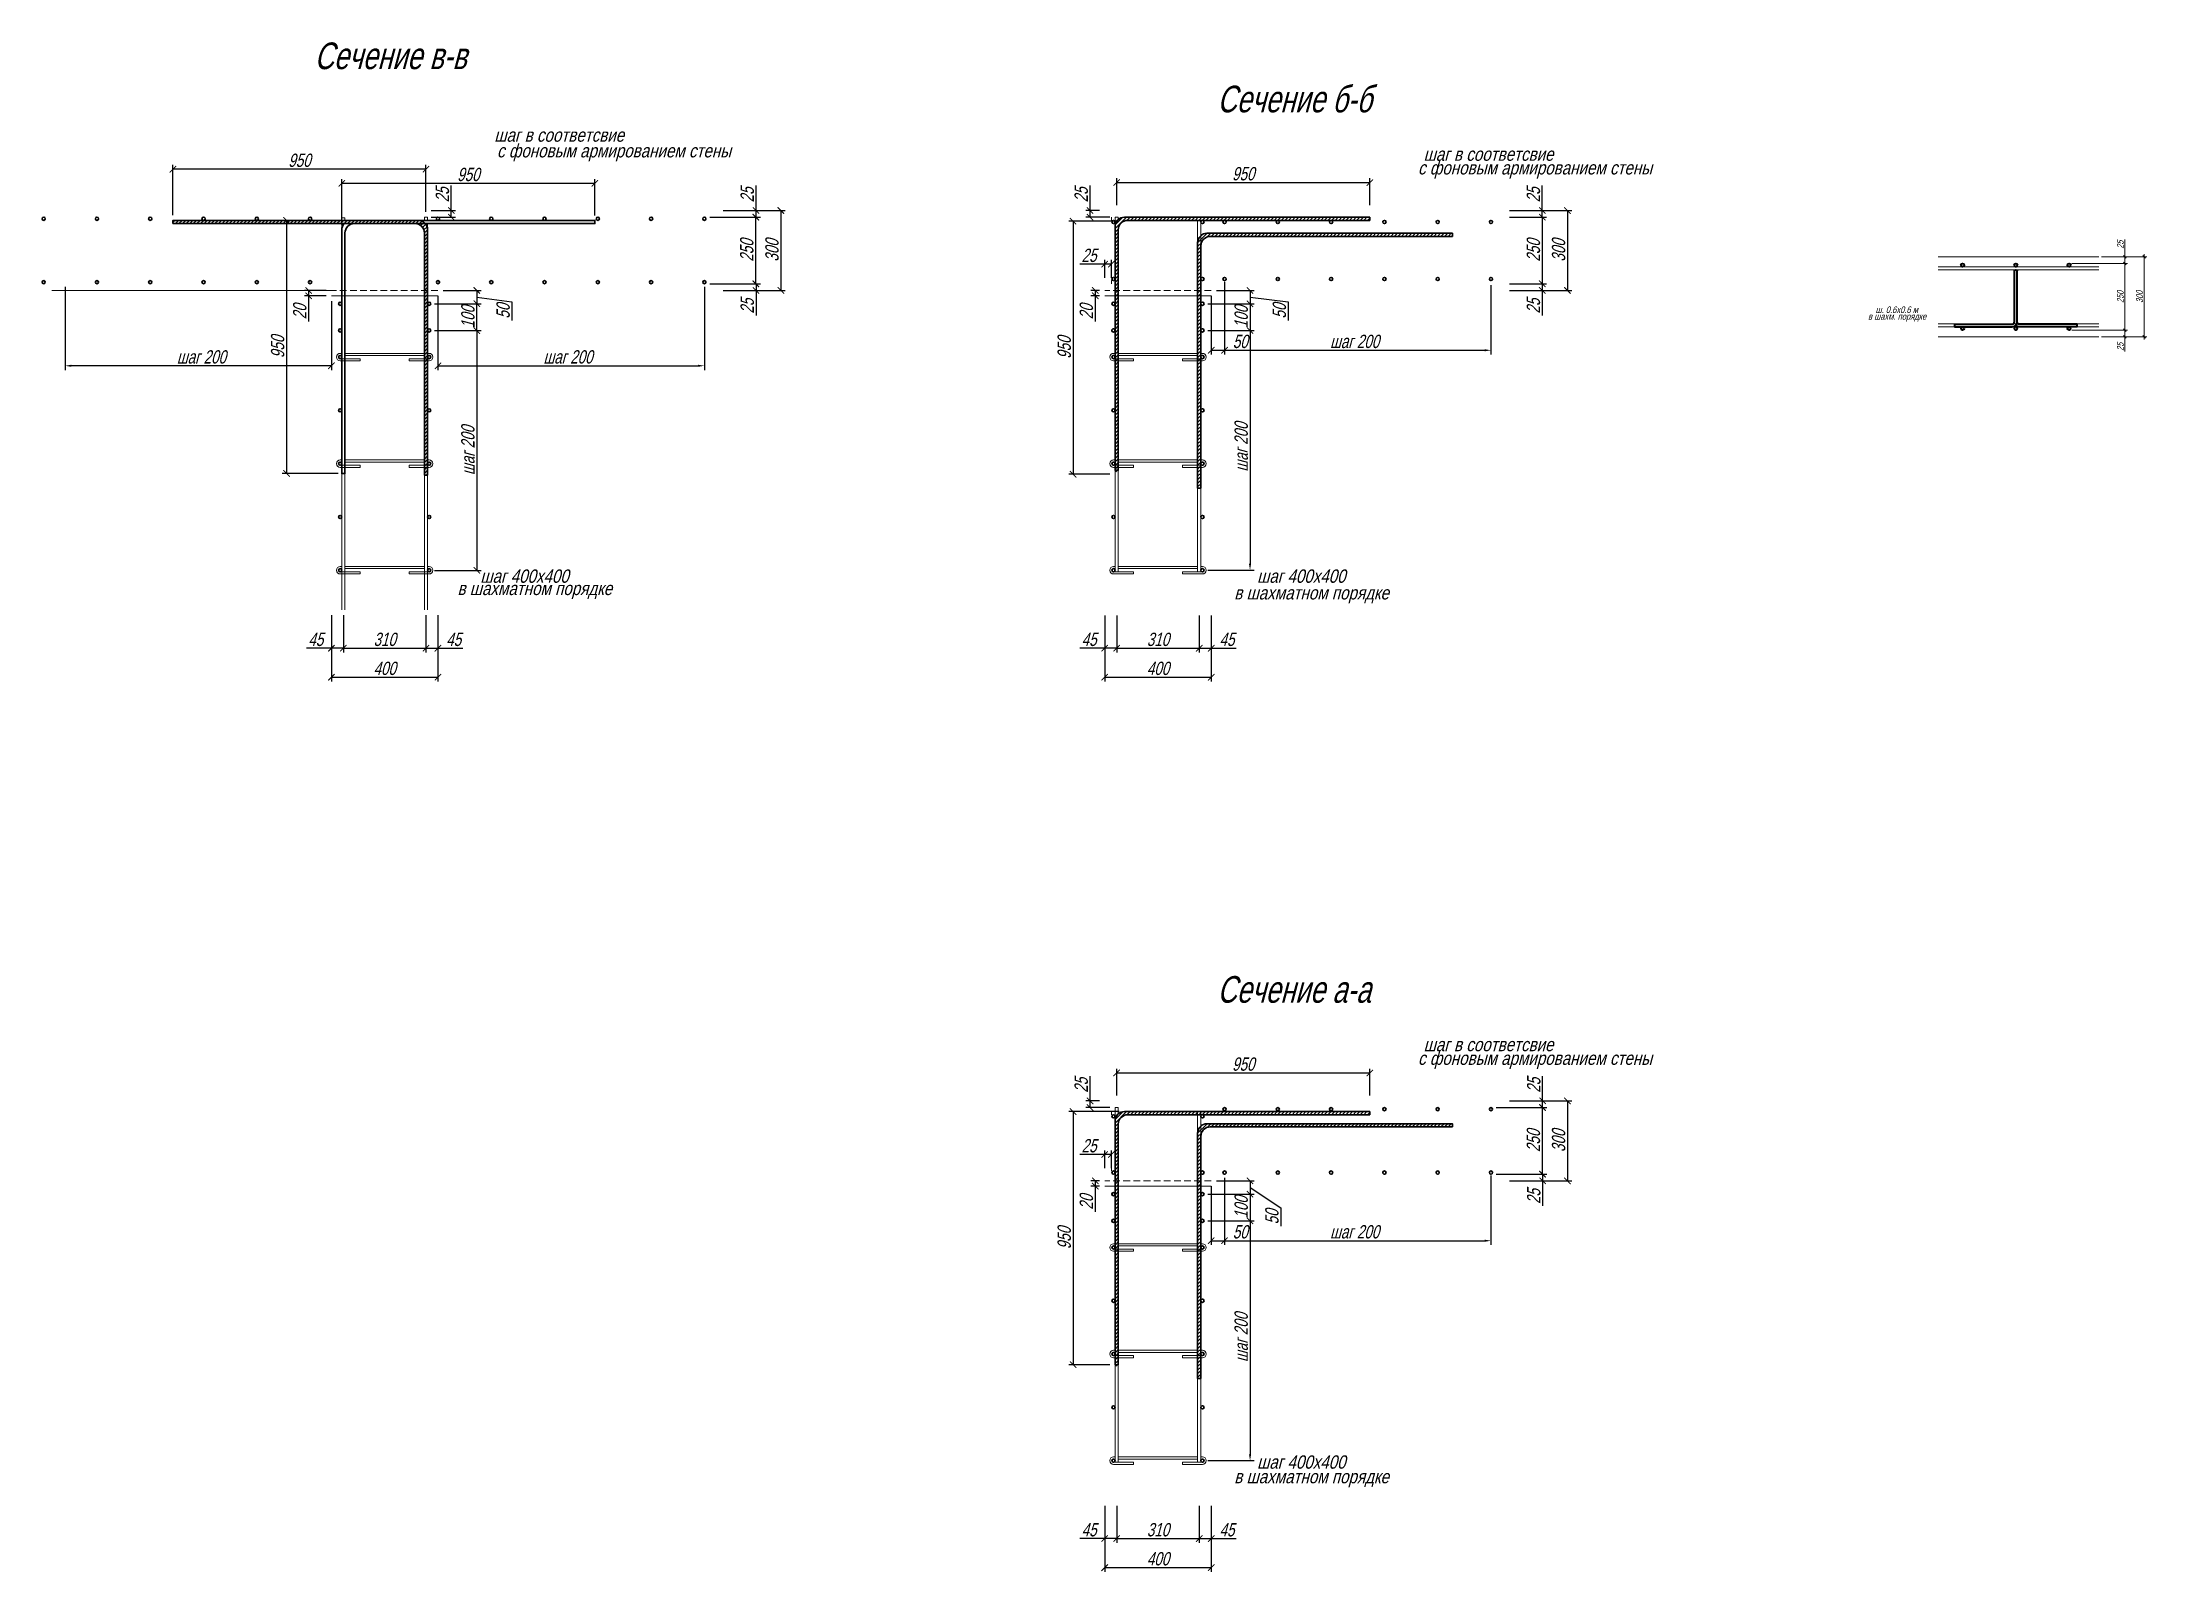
# Model space of a CAD drawing. Header units: millimetres. Extents: x 5929542 to 6152618, y 10240044 to 10382466.
# Drawn here: x 6087570 to 6095471, y 10284637 to 10290378 of the extents above; entities that cross this region are included whole.
import ezdxf

# ---------------------------------------------------------------- set-up
doc = ezdxf.new("R2010")
doc.units = ezdxf.units.MM
doc.header["$PDMODE"] = 35
doc.linetypes.add('штриховая', pattern=[19.05, 12.7, -6.35])
doc.layers.get('Defpoints').update_dxf_attribs({"color": 253})
for name, color, linetype, lineweight in [('арматура', 7, 'Continuous', 40), ('Основная', 7, 'Continuous', 30), ('Построения', 7, 'Continuous', 13), ('Размеры', 172, 'Continuous', 13), ('Текст', 134, 'Continuous', 13), ('Тонкая', 67, 'Continuous', 9), ('Штриховка', 253, 'Continuous', 13)]:
    doc.layers.add(name, color=color, linetype=linetype, lineweight=lineweight)
doc.styles.add('GOST 2.304', font='mipgost.ttf', dxfattribs={"width": 0.75, "oblique": 15})
doc.linetypes.add('зигзаг', pattern='A,0.00254,-5.08,[131,ltypeshp.shx,S=5.08,R=0,X=-5.08,Y=0],-10.16,[131,ltypeshp.shx,S=5.08,R=180,X=5.08,Y=0],-5.08', length=20.32254)
doc.dimstyles.new('1k100', dxfattribs={"dimscale": 100, "dimtxt": 2.5, "dimasz": 1.2, "dimexe": 0.8, "dimexo": 1, "dimgap": 0.4, "dimtad": 1, "dimdec": 0, "dimtxsty": 'GOST 2.304', "dimblk": 'ARCHTICK', "dimcen": 2.5, "dimadec": 0, "dimazin": 0, "dimtfac": 1, "dimtdec": 0, "dimtmove": 0, "dimatfit": 3, "dimfxl": 1.25, "dimarcsym": 0})
doc.dimstyles.new('SPDS', dxfattribs={"dimtxt": 2.5, "dimasz": 1, "dimexe": 1, "dimexo": 1, "dimgap": 0.5, "dimtad": 1, "dimdec": 0, "dimrnd": 0.001, "dimtxsty": 'GOST 2.304', "dimblk": 'OBLIQUE', "dimcen": 2.5, "dimdle": 1, "dimclrd": 256, "dimclre": 256, "dimclrt": 256, "dimadec": 0, "dimazin": 2, "dimtfac": 0.75, "dimtdec": 0, "dimtmove": 1, "dimatfit": 3, "dimfxl": 1, "dimtolj": 1, "dimlwd": -1, "dimlwe": -1, "dimarcsym": 0})

msp = doc.modelspace()

# ---------------------------------------------------------------- texts
at = {"layer": 'Текст', "ltscale": 20, "style": 'GOST 2.304', "oblique": 15, "width": 0.85}
for s, p in [('шаг в соответсвие', (6089267.56908, 10290004.02005)), ('с фоновым армированием стены', (6089277.82512, 10289945.20209)), ('шаг в соответсвие', (6092756.05426, 10289932.36351)), ('с фоновым армированием стены', (6092735.01788, 10289881.08787)), ('шаг 400х400', (6089215.16793, 10288348.75633)), ('шаг 400х400', (6092130.92321, 10288348.75633)), ('в шахматном порядке', (6089129.36771, 10288302.59102)), ('в шахматном порядке', (6092045.12299, 10288286.10431)), ('с фоновым армированием стены', (6092735.01788, 10286539.42557)), ('шаг в соответсвие', (6092756.05426, 10286590.70122)), ('шаг 400х400', (6092130.92321, 10285023.97794)), ('в шахматном порядке', (6092045.12299, 10284969.11861))]:
    msp.add_text(s, height=50, dxfattribs=at).set_placement(p)
at = {"layer": 'Текст', "ltscale": 10, "style": 'GOST 2.304', "oblique": 15, "width": 0.85}
for s, p in [('в шахм. порядке', (6094424.32831, 10289335.87481)), ('ш. 0.6х0.6 м', (6094452.41229, 10289360.96229))]:
    msp.add_text(s, height=25, dxfattribs=at).set_placement(p)
at = {"layer": 'Текст', "ltscale": 20, "char_height": 100, "attachment_point": 1, "style": 'GOST 2.304'}
for s, insert in [('Сечение в-в', (6088592.20894, 10290376.43945)), ('Сечение б-б', (6091981.29145, 10290214.3351)), ('Сечение а-а', (6091981.29145, 10286872.6728))]:
    msp.add_mtext_dynamic_manual_height_columns(s, width=13442.6664836, gutter_width=1250, heights=[0], dxfattribs=dict(at, insert=insert))

# ---------------------------------------------------------------- blocks, each defined once
blk = doc.blocks.new('_ArchTick')
at = {"color": 0, "linetype": 'ByBlock', "const_width": 0.15}
blk.add_lwpolyline([(-0.5, -0.5), (0.5, 0.5)], dxfattribs=at)
blk = doc.blocks.new('*D444')
at = {"layer": 'Defpoints', "color": 0, "ltscale": 20, "transparency": 16777216}
for p in [(6091603.9, 10288245.9), (6091913.9, 10288245.9), (6091913.9, 10288103.1)]:
    blk.add_point(p, dxfattribs=at)
at = {"layer": 'Размеры', "color": 0, "lineweight": -2, "ltscale": 20, "transparency": 16777216}
for p, q in [((6091603.9, 10288225.9), (6091603.9, 10288087.1)), ((6091913.9, 10288225.9), (6091913.9, 10288087.1)), ((6091603.9, 10288103.1), (6091913.9, 10288103.1))]:
    blk.add_line(p, q, dxfattribs=at)
at = {"layer": 'Размеры', "color": 0, "lineweight": -2, "ltscale": 20, "transparency": 16777216, "xscale": 24, "yscale": 24, "zscale": 24, "rotation": 180}
blk.add_blockref('_ArchTick', (6091603.9, 10288103.1), dxfattribs=at)
at = {"layer": 'Размеры', "color": 0, "lineweight": -2, "ltscale": 20, "transparency": 16777216, "xscale": 24, "yscale": 24, "zscale": 24}
blk.add_blockref('_ArchTick', (6091913.9, 10288103.1), dxfattribs=at)
at = {"layer": 'Размеры', "color": 0, "ltscale": 20, "transparency": 16777216, "insert": (6091758.9, 10288136.1), "char_height": 50, "attachment_point": 5, "style": 'GOST 2.304'}
blk.add_mtext('310', dxfattribs=at)
blk = doc.blocks.new('*U442')
at = {"layer": 'Основная', "ltscale": 50}
for centre in [(-167, 0), (167, 0)]:
    blk.add_circle(centre, 6, dxfattribs=at)
blk = doc.blocks.new('*U443')
at = {"layer": 'Построения', "color": 0, "linetype": 'ByBlock', "lineweight": -2, "transparency": 16777216}
for p in [(0, 0), (0, -200), (0, -400), (0, -600), (0, -800), (0, -1000)]:
    blk.add_blockref('*U442', p, dxfattribs=at)
blk = doc.blocks.new('*D463')
at = {"layer": 'Defpoints', "color": 0, "ltscale": 50, "transparency": 16777216}
for p in [(6092553.9, 10289850.7), (6091603.9, 10289745.9), (6092553.9, 10289745.9)]:
    blk.add_point(p, dxfattribs=at)
at = {"layer": 'Размеры', "color": 0, "lineweight": -2, "ltscale": 50, "transparency": 16777216}
for p, q in [((6091603.9, 10289765.9), (6091603.9, 10289866.7)), ((6091603.9, 10289850.7), (6092553.9, 10289850.7)), ((6092553.9, 10289765.9), (6092553.9, 10289866.7))]:
    blk.add_line(p, q, dxfattribs=at)
at = {"layer": 'Размеры', "color": 0, "lineweight": -2, "ltscale": 50, "transparency": 16777216, "xscale": 24, "yscale": 24, "zscale": 24, "rotation": 180}
blk.add_blockref('_ArchTick', (6091603.9, 10289850.7), dxfattribs=at)
at = {"layer": 'Размеры', "color": 0, "lineweight": -2, "ltscale": 50, "transparency": 16777216, "xscale": 24, "yscale": 24, "zscale": 24}
blk.add_blockref('_ArchTick', (6092553.9, 10289850.7), dxfattribs=at)
at = {"layer": 'Размеры', "color": 0, "ltscale": 50, "transparency": 16777216, "insert": (6092078.9, 10289883.7), "char_height": 50, "attachment_point": 5, "style": 'GOST 2.304'}
blk.add_mtext('950', dxfattribs=at)
blk = doc.blocks.new('*D464')
at = {"layer": 'Defpoints', "color": 0, "ltscale": 50, "transparency": 16777216}
for p in [(6091632.9, 10289705.9), (6091440.2, 10288755.9), (6091597.9, 10288755.9)]:
    blk.add_point(p, dxfattribs=at)
at = {"layer": 'Размеры', "color": 0, "lineweight": -2, "ltscale": 50, "transparency": 16777216}
for p, q in [((6091612.9, 10289705.9), (6091424.2, 10289705.9)), ((6091440.2, 10289705.9), (6091440.2, 10288755.9)), ((6091577.9, 10288755.9), (6091424.2, 10288755.9))]:
    blk.add_line(p, q, dxfattribs=at)
at = {"layer": 'Размеры', "color": 0, "lineweight": -2, "ltscale": 50, "transparency": 16777216, "xscale": 24, "yscale": 24, "zscale": 24}
for p, rotation in [((6091440.2, 10289705.9), 90), ((6091440.2, 10288755.9), 270)]:
    blk.add_blockref('_ArchTick', p, dxfattribs=dict(at, rotation=rotation))
at = {"layer": 'Размеры', "color": 0, "ltscale": 50, "transparency": 16777216, "insert": (6091407.2, 10289230.9), "char_height": 50, "attachment_point": 5, "rotation": 90, "style": 'GOST 2.304'}
blk.add_mtext('950', dxfattribs=at)
blk = doc.blocks.new('*D465')
at = {"layer": 'Defpoints', "color": 0, "ltscale": 20, "transparency": 16777216}
for p in [(6091958.9, 10289445.9), (6091925.9, 10289395.9), (6092104.5, 10289395.9)]:
    blk.add_point(p, dxfattribs=at)
at = {"layer": 'Размеры', "color": 0, "lineweight": -2, "ltscale": 20, "transparency": 16777216}
for p, q in [((6091978.9, 10289445.9), (6092120.5, 10289445.9)), ((6092104.5, 10289445.9), (6092104.5, 10289395.9)), ((6092104.5, 10289420.9), (6092247.8, 10289403.1)), ((6092247.8, 10289403.1), (6092247.8, 10289333.5)), ((6091945.9, 10289395.9), (6092120.5, 10289395.9))]:
    blk.add_line(p, q, dxfattribs=at)
at = {"layer": 'Размеры', "color": 0, "lineweight": -2, "ltscale": 20, "transparency": 16777216, "xscale": 24, "yscale": 24, "zscale": 24}
for p, rotation in [((6092104.5, 10289445.9), 90), ((6092104.5, 10289395.9), 270)]:
    blk.add_blockref('_ArchTick', p, dxfattribs=dict(at, rotation=rotation))
at = {"layer": 'Размеры', "color": 0, "ltscale": 20, "transparency": 16777216, "insert": (6092214.8, 10289368.3), "char_height": 50, "attachment_point": 5, "rotation": 90, "style": 'GOST 2.304'}
blk.add_mtext('50', dxfattribs=at)
blk = doc.blocks.new('*D445')
at = {"layer": 'Defpoints', "color": 0, "ltscale": 20, "transparency": 16777216}
for p in [(6091925.7, 10289295.9), (6091925.9, 10288395.9), (6092104.5, 10288395.9)]:
    blk.add_point(p, dxfattribs=at)
at = {"layer": 'Размеры', "color": 0, "lineweight": -2, "ltscale": 20, "transparency": 16777216}
for p, q in [((6091945.7, 10289295.9), (6092120.5, 10289295.9)), ((6092104.5, 10289295.9), (6092104.5, 10288419.9)), ((6091945.9, 10288395.9), (6092120.5, 10288395.9))]:
    blk.add_line(p, q, dxfattribs=at)
at = {"layer": 'Размеры', "color": 0, "ltscale": 20, "transparency": 16777216}
blk.add_solid([(6092100.5, 10288419.9), (6092108.5, 10288419.9), (6092104.5, 10288395.9)], dxfattribs=at)
at = {"layer": 'Размеры', "color": 0, "lineweight": -2, "ltscale": 20, "transparency": 16777216, "xscale": 24, "yscale": 24, "zscale": 24, "rotation": 90}
blk.add_blockref('_ArchTick', (6092104.5, 10289295.9), dxfattribs=at)
at = {"layer": 'Размеры', "color": 0, "ltscale": 20, "transparency": 16777216, "insert": (6092071.5, 10288857.9), "char_height": 50, "attachment_point": 5, "rotation": 90, "style": 'GOST 2.304'}
blk.add_mtext('шаг 200', dxfattribs=at)
blk = doc.blocks.new('*D466')
at = {"layer": 'Defpoints', "color": 0, "ltscale": 20, "transparency": 16777216}
for p in [(6091558.9, 10289544.3), (6091558.9, 10289472.9), (6091583.9, 10289472.9)]:
    blk.add_point(p, dxfattribs=at)
at = {"layer": 'Размеры', "color": 0, "lineweight": -2, "ltscale": 20, "transparency": 16777216}
for p, q in [((6091558.9, 10289544.3), (6091465.3, 10289544.3)), ((6091558.9, 10289492.9), (6091558.9, 10289560.3)), ((6091583.9, 10289544.3), (6091558.9, 10289544.3)), ((6091583.9, 10289492.9), (6091583.9, 10289560.3))]:
    blk.add_line(p, q, dxfattribs=at)
at = {"layer": 'Размеры', "color": 0, "lineweight": -2, "ltscale": 20, "transparency": 16777216, "xscale": 24, "yscale": 24, "zscale": 24, "rotation": 180}
blk.add_blockref('_ArchTick', (6091558.9, 10289544.3), dxfattribs=at)
at = {"layer": 'Размеры', "color": 0, "lineweight": -2, "ltscale": 20, "transparency": 16777216, "xscale": 24, "yscale": 24, "zscale": 24}
blk.add_blockref('_ArchTick', (6091583.9, 10289544.3), dxfattribs=at)
at = {"layer": 'Размеры', "color": 0, "ltscale": 20, "transparency": 16777216, "insert": (6091500.1, 10289577.3), "char_height": 50, "attachment_point": 5, "style": 'GOST 2.304'}
blk.add_mtext('25', dxfattribs=at)
blk = doc.blocks.new('*D467')
at = {"layer": 'Defpoints', "color": 0, "ltscale": 20, "transparency": 16777216}
for p in [(6091504, 10289745.9), (6091558.9, 10289745.9), (6091597.9, 10289720.9)]:
    blk.add_point(p, dxfattribs=at)
at = {"layer": 'Размеры', "color": 0, "lineweight": -2, "ltscale": 20, "transparency": 16777216}
for p, q in [((6091504, 10289745.9), (6091504, 10289839.4)), ((6091538.9, 10289745.9), (6091488, 10289745.9)), ((6091577.9, 10289720.9), (6091488, 10289720.9)), ((6091504, 10289720.9), (6091504, 10289745.9))]:
    blk.add_line(p, q, dxfattribs=at)
at = {"layer": 'Размеры', "color": 0, "lineweight": -2, "ltscale": 20, "transparency": 16777216, "xscale": 24, "yscale": 24, "zscale": 24}
for p, rotation in [((6091504, 10289745.9), 90), ((6091504, 10289720.9), 270)]:
    blk.add_blockref('_ArchTick', p, dxfattribs=dict(at, rotation=rotation))
at = {"layer": 'Размеры', "color": 0, "ltscale": 20, "transparency": 16777216, "insert": (6091471, 10289804.6), "char_height": 50, "attachment_point": 5, "rotation": 90, "style": 'GOST 2.304'}
blk.add_mtext('25', dxfattribs=at)
blk = doc.blocks.new('*D446')
at = {"layer": 'Defpoints', "color": 0, "ltscale": 20, "transparency": 16777216}
for p in [(6091558.9, 10288245.9), (6091603.9, 10288245.9), (6091558.9, 10288103.1)]:
    blk.add_point(p, dxfattribs=at)
at = {"layer": 'Размеры', "color": 0, "lineweight": -2, "ltscale": 20, "transparency": 16777216}
for p, q in [((6091558.9, 10288225.9), (6091558.9, 10288087.1)), ((6091603.9, 10288225.9), (6091603.9, 10288087.1)), ((6091558.9, 10288103.1), (6091465.3, 10288103.1)), ((6091603.9, 10288103.1), (6091558.9, 10288103.1))]:
    blk.add_line(p, q, dxfattribs=at)
at = {"layer": 'Размеры', "color": 0, "lineweight": -2, "ltscale": 20, "transparency": 16777216, "xscale": 24, "yscale": 24, "zscale": 24, "rotation": 180}
blk.add_blockref('_ArchTick', (6091558.9, 10288103.1), dxfattribs=at)
at = {"layer": 'Размеры', "color": 0, "lineweight": -2, "ltscale": 20, "transparency": 16777216, "xscale": 24, "yscale": 24, "zscale": 24}
blk.add_blockref('_ArchTick', (6091603.9, 10288103.1), dxfattribs=at)
at = {"layer": 'Размеры', "color": 0, "ltscale": 20, "transparency": 16777216, "insert": (6091500.1, 10288136.1), "char_height": 50, "attachment_point": 5, "style": 'GOST 2.304'}
blk.add_mtext('45', dxfattribs=at)
blk = doc.blocks.new('*D447')
at = {"layer": 'Defpoints', "color": 0, "ltscale": 20, "transparency": 16777216}
for p in [(6091913.9, 10288245.9), (6091958.9, 10288245.9), (6091958.9, 10288103.1)]:
    blk.add_point(p, dxfattribs=at)
at = {"layer": 'Размеры', "color": 0, "lineweight": -2, "ltscale": 20, "transparency": 16777216}
for p, q in [((6091913.9, 10288225.9), (6091913.9, 10288087.1)), ((6091958.9, 10288225.9), (6091958.9, 10288087.1)), ((6091913.9, 10288103.1), (6091958.9, 10288103.1)), ((6091958.9, 10288103.1), (6092052.4, 10288103.1))]:
    blk.add_line(p, q, dxfattribs=at)
at = {"layer": 'Размеры', "color": 0, "lineweight": -2, "ltscale": 20, "transparency": 16777216, "xscale": 24, "yscale": 24, "zscale": 24, "rotation": 180}
blk.add_blockref('_ArchTick', (6091913.9, 10288103.1), dxfattribs=at)
at = {"layer": 'Размеры', "color": 0, "lineweight": -2, "ltscale": 20, "transparency": 16777216, "xscale": 24, "yscale": 24, "zscale": 24}
blk.add_blockref('_ArchTick', (6091958.9, 10288103.1), dxfattribs=at)
at = {"layer": 'Размеры', "color": 0, "ltscale": 20, "transparency": 16777216, "insert": (6092017.7, 10288136.1), "char_height": 50, "attachment_point": 5, "style": 'GOST 2.304'}
blk.add_mtext('45', dxfattribs=at)
blk = doc.blocks.new('*D448')
at = {"layer": 'Defpoints', "color": 0, "ltscale": 20, "transparency": 16777216}
for p in [(6091558.9, 10288245.9), (6091958.9, 10288245.9), (6091958.9, 10287994.3)]:
    blk.add_point(p, dxfattribs=at)
at = {"layer": 'Размеры', "color": 0, "lineweight": -2, "ltscale": 20, "transparency": 16777216}
for p, q in [((6091558.9, 10288225.9), (6091558.9, 10287978.3)), ((6091958.9, 10288225.9), (6091958.9, 10287978.3)), ((6091558.9, 10287994.3), (6091958.9, 10287994.3))]:
    blk.add_line(p, q, dxfattribs=at)
at = {"layer": 'Размеры', "color": 0, "lineweight": -2, "ltscale": 20, "transparency": 16777216, "xscale": 24, "yscale": 24, "zscale": 24, "rotation": 180}
blk.add_blockref('_ArchTick', (6091558.9, 10287994.3), dxfattribs=at)
at = {"layer": 'Размеры', "color": 0, "lineweight": -2, "ltscale": 20, "transparency": 16777216, "xscale": 24, "yscale": 24, "zscale": 24}
blk.add_blockref('_ArchTick', (6091958.9, 10287994.3), dxfattribs=at)
at = {"layer": 'Размеры', "color": 0, "ltscale": 20, "transparency": 16777216, "insert": (6091758.9, 10288027.3), "char_height": 50, "attachment_point": 5, "style": 'GOST 2.304'}
blk.add_mtext('400', dxfattribs=at)
blk = doc.blocks.new('*D449')
at = {"layer": 'Defpoints', "color": 0, "ltscale": 20, "transparency": 16777216}
for p in [(6092008.9, 10289490.9), (6093008.9, 10289485.9), (6093008.9, 10289221.3)]:
    blk.add_point(p, dxfattribs=at)
at = {"layer": 'Размеры', "color": 0, "lineweight": -2, "ltscale": 20, "transparency": 16777216}
for p, q in [((6092008.9, 10289470.9), (6092008.9, 10289205.3)), ((6093008.9, 10289465.9), (6093008.9, 10289205.3)), ((6092008.9, 10289221.3), (6092984.9, 10289221.3))]:
    blk.add_line(p, q, dxfattribs=at)
at = {"layer": 'Размеры', "color": 0, "ltscale": 20, "transparency": 16777216}
blk.add_solid([(6092984.9, 10289225.3), (6092984.9, 10289217.3), (6093008.9, 10289221.3)], dxfattribs=at)
at = {"layer": 'Размеры', "color": 0, "lineweight": -2, "ltscale": 20, "transparency": 16777216, "xscale": 24, "yscale": 24, "zscale": 24, "rotation": 180}
blk.add_blockref('_ArchTick', (6092008.9, 10289221.3), dxfattribs=at)
at = {"layer": 'Размеры', "color": 0, "ltscale": 20, "transparency": 16777216, "insert": (6092496.9, 10289254.3), "char_height": 50, "attachment_point": 5, "style": 'GOST 2.304'}
blk.add_mtext('шаг 200\\P', dxfattribs=at)
blk = doc.blocks.new('*D450')
at = {"layer": 'Defpoints', "color": 0, "ltscale": 20, "transparency": 16777216}
for p in [(6092008.9, 10289497.9), (6091958.9, 10289445.9), (6092008.9, 10289221.3)]:
    blk.add_point(p, dxfattribs=at)
at = {"layer": 'Размеры', "color": 0, "lineweight": -2, "ltscale": 20, "transparency": 16777216}
for p, q in [((6091958.9, 10289425.9), (6091958.9, 10289205.3)), ((6092008.9, 10289477.9), (6092008.9, 10289205.3)), ((6091958.9, 10289221.3), (6092008.9, 10289221.3)), ((6092008.9, 10289221.3), (6092102.5, 10289221.3))]:
    blk.add_line(p, q, dxfattribs=at)
at = {"layer": 'Размеры', "color": 0, "lineweight": -2, "ltscale": 20, "transparency": 16777216, "xscale": 24, "yscale": 24, "zscale": 24, "rotation": 180}
blk.add_blockref('_ArchTick', (6091958.9, 10289221.3), dxfattribs=at)
at = {"layer": 'Размеры', "color": 0, "lineweight": -2, "ltscale": 20, "transparency": 16777216, "xscale": 24, "yscale": 24, "zscale": 24}
blk.add_blockref('_ArchTick', (6092008.9, 10289221.3), dxfattribs=at)
at = {"layer": 'Размеры', "color": 0, "ltscale": 20, "transparency": 16777216, "insert": (6092067.7, 10289254.3), "char_height": 50, "attachment_point": 5, "style": 'GOST 2.304'}
blk.add_mtext('50', dxfattribs=at)
blk = doc.blocks.new('*U434')
at = {"layer": 'Построения', "ltscale": 20}
for points in [[(-161, 6), (-167, 6, 1), (-167, -6), (-92, -6), (-92, -14), (-167, -14, -1), (-167, 14), (-161, 14)], [(161, 14), (167, 14, -1), (167, -14), (92, -14), (92, -6), (167, -6, 1), (167, 6), (161, 6)]]:
    blk.add_lwpolyline(points, format="xyb", dxfattribs=at)
for points in [[(-149, 14), (149, 14)], [(149, 6), (-149, 6)]]:
    blk.add_lwpolyline(points, dxfattribs=at)
blk = doc.blocks.new('*U435')
at = {"layer": 'Построения', "color": 0, "linetype": 'ByBlock', "lineweight": -2, "transparency": 16777216}
for p in [(0, 800), (0, 400), (0, 0)]:
    blk.add_blockref('*U434', p, dxfattribs=at)
blk = doc.blocks.new('*D451')
at = {"layer": 'Defpoints', "color": 0, "ltscale": 20, "transparency": 16777216}
for p in [(6089011.2, 10288247.3), (6089056.2, 10288247.3), (6089056.2, 10288103.1)]:
    blk.add_point(p, dxfattribs=at)
at = {"layer": 'Размеры', "color": 0, "lineweight": -2, "ltscale": 20, "transparency": 16777216}
for p, q in [((6089011.2, 10288227.3), (6089011.2, 10288087.1)), ((6089056.2, 10288227.3), (6089056.2, 10288087.1)), ((6089011.2, 10288103.1), (6089056.2, 10288103.1)), ((6089056.2, 10288103.1), (6089149.8, 10288103.1))]:
    blk.add_line(p, q, dxfattribs=at)
at = {"layer": 'Размеры', "color": 0, "lineweight": -2, "ltscale": 20, "transparency": 16777216, "xscale": 24, "yscale": 24, "zscale": 24, "rotation": 180}
blk.add_blockref('_ArchTick', (6089011.2, 10288103.1), dxfattribs=at)
at = {"layer": 'Размеры', "color": 0, "lineweight": -2, "ltscale": 20, "transparency": 16777216, "xscale": 24, "yscale": 24, "zscale": 24}
blk.add_blockref('_ArchTick', (6089056.2, 10288103.1), dxfattribs=at)
at = {"layer": 'Размеры', "color": 0, "ltscale": 20, "transparency": 16777216, "insert": (6089115, 10288136.1), "char_height": 50, "attachment_point": 5, "style": 'GOST 2.304'}
blk.add_mtext('45', dxfattribs=at)
blk = doc.blocks.new('*D468')
at = {"layer": 'Defpoints', "color": 0, "ltscale": 20, "transparency": 16777216}
for p in [(6088656.3, 10288247.3), (6089056.2, 10288247.3), (6089056.2, 10287994.3)]:
    blk.add_point(p, dxfattribs=at)
at = {"layer": 'Размеры', "color": 0, "lineweight": -2, "ltscale": 20, "transparency": 16777216}
for p, q in [((6088656.3, 10288227.3), (6088656.3, 10287978.3)), ((6089056.2, 10288227.3), (6089056.2, 10287978.3)), ((6088656.3, 10287994.3), (6089056.2, 10287994.3))]:
    blk.add_line(p, q, dxfattribs=at)
at = {"layer": 'Размеры', "color": 0, "lineweight": -2, "ltscale": 20, "transparency": 16777216, "xscale": 24, "yscale": 24, "zscale": 24, "rotation": 180}
blk.add_blockref('_ArchTick', (6088656.3, 10287994.3), dxfattribs=at)
at = {"layer": 'Размеры', "color": 0, "lineweight": -2, "ltscale": 20, "transparency": 16777216, "xscale": 24, "yscale": 24, "zscale": 24}
blk.add_blockref('_ArchTick', (6089056.2, 10287994.3), dxfattribs=at)
at = {"layer": 'Размеры', "color": 0, "ltscale": 20, "transparency": 16777216, "insert": (6088856.2, 10288027.3), "char_height": 50, "attachment_point": 5, "style": 'GOST 2.304'}
blk.add_mtext('400', dxfattribs=at)
blk = doc.blocks.new('*D469')
at = {"layer": 'Defpoints', "color": 0, "ltscale": 20, "transparency": 16777216}
for p in [(6093058.9, 10289745.9), (6093058.9, 10289445.9), (6093295.9, 10289445.9)]:
    blk.add_point(p, dxfattribs=at)
at = {"layer": 'Размеры', "color": 0, "lineweight": -2, "ltscale": 20, "transparency": 16777216}
for p, q in [((6093078.9, 10289745.9), (6093311.9, 10289745.9)), ((6093295.9, 10289745.9), (6093295.9, 10289445.9)), ((6093078.9, 10289445.9), (6093311.9, 10289445.9))]:
    blk.add_line(p, q, dxfattribs=at)
at = {"layer": 'Размеры', "color": 0, "lineweight": -2, "ltscale": 20, "transparency": 16777216, "xscale": 24, "yscale": 24, "zscale": 24}
for p, rotation in [((6093295.9, 10289745.9), 90), ((6093295.9, 10289445.9), 270)]:
    blk.add_blockref('_ArchTick', p, dxfattribs=dict(at, rotation=rotation))
at = {"layer": 'Размеры', "color": 0, "ltscale": 20, "transparency": 16777216, "insert": (6093262.9, 10289595.9), "char_height": 50, "attachment_point": 5, "rotation": 90, "style": 'GOST 2.304'}
blk.add_mtext('300', dxfattribs=at)
blk = doc.blocks.new('*D452')
at = {"layer": 'Defpoints', "color": 0, "ltscale": 20, "transparency": 16777216}
for p in [(6087656.2, 10289478.9), (6088656.3, 10289425.9), (6087656.2, 10289163.2)]:
    blk.add_point(p, dxfattribs=at)
at = {"layer": 'Размеры', "color": 0, "lineweight": -2, "ltscale": 20, "transparency": 16777216}
for p, q in [((6087656.2, 10289458.9), (6087656.2, 10289147.2)), ((6088656.3, 10289405.9), (6088656.3, 10289147.2)), ((6088656.3, 10289163.2), (6087680.2, 10289163.2))]:
    blk.add_line(p, q, dxfattribs=at)
at = {"layer": 'Размеры', "color": 0, "ltscale": 20, "transparency": 16777216}
blk.add_solid([(6087680.2, 10289167.2), (6087680.2, 10289159.2), (6087656.2, 10289163.2)], dxfattribs=at)
at = {"layer": 'Размеры', "color": 0, "lineweight": -2, "ltscale": 20, "transparency": 16777216, "xscale": 24, "yscale": 24, "zscale": 24}
blk.add_blockref('_ArchTick', (6088656.3, 10289163.2), dxfattribs=at)
at = {"layer": 'Размеры', "color": 0, "ltscale": 20, "transparency": 16777216, "insert": (6088168.2, 10289196.2), "char_height": 50, "attachment_point": 5, "style": 'GOST 2.304'}
blk.add_mtext('шаг 200\\P', dxfattribs=at)
blk = doc.blocks.new('*D470')
at = {"layer": 'Defpoints', "color": 0, "ltscale": 50, "transparency": 16777216}
for p in [(6089645.2, 10289847.9), (6088695.2, 10289673.9), (6089645.2, 10289706.9)]:
    blk.add_point(p, dxfattribs=at)
at = {"layer": 'Размеры', "color": 0, "lineweight": -2, "ltscale": 50, "transparency": 16777216}
for p, q in [((6088695.2, 10289693.9), (6088695.2, 10289863.9)), ((6088695.2, 10289847.9), (6089645.2, 10289847.9)), ((6089645.2, 10289726.9), (6089645.2, 10289863.9))]:
    blk.add_line(p, q, dxfattribs=at)
at = {"layer": 'Размеры', "color": 0, "lineweight": -2, "ltscale": 50, "transparency": 16777216, "xscale": 24, "yscale": 24, "zscale": 24, "rotation": 180}
blk.add_blockref('_ArchTick', (6088695.2, 10289847.9), dxfattribs=at)
at = {"layer": 'Размеры', "color": 0, "lineweight": -2, "ltscale": 50, "transparency": 16777216, "xscale": 24, "yscale": 24, "zscale": 24}
blk.add_blockref('_ArchTick', (6089645.2, 10289847.9), dxfattribs=at)
at = {"layer": 'Размеры', "color": 0, "ltscale": 50, "transparency": 16777216, "insert": (6089170.2, 10289880.9), "char_height": 50, "attachment_point": 5, "style": 'GOST 2.304'}
blk.add_mtext('950', dxfattribs=at)
blk = doc.blocks.new('*D471')
at = {"layer": 'Defpoints', "color": 0, "ltscale": 50, "transparency": 16777216}
for p in [(6088713.9, 10289708.9), (6088487.7, 10288758.9), (6088701.2, 10288758.9)]:
    blk.add_point(p, dxfattribs=at)
at = {"layer": 'Размеры', "color": 0, "lineweight": -2, "ltscale": 50, "transparency": 16777216}
for p, q in [((6088693.9, 10289708.9), (6088471.7, 10289708.9)), ((6088487.7, 10289708.9), (6088487.7, 10288758.9)), ((6088681.2, 10288758.9), (6088471.7, 10288758.9))]:
    blk.add_line(p, q, dxfattribs=at)
at = {"layer": 'Размеры', "color": 0, "lineweight": -2, "ltscale": 50, "transparency": 16777216, "xscale": 24, "yscale": 24, "zscale": 24}
for p, rotation in [((6088487.7, 10289708.9), 90), ((6088487.7, 10288758.9), 270)]:
    blk.add_blockref('_ArchTick', p, dxfattribs=dict(at, rotation=rotation))
at = {"layer": 'Размеры', "color": 0, "ltscale": 50, "transparency": 16777216, "insert": (6088454.7, 10289233.9), "char_height": 50, "attachment_point": 5, "rotation": 90, "style": 'GOST 2.304'}
blk.add_mtext('950', dxfattribs=at)
blk = doc.blocks.new('*D472')
at = {"layer": 'Defpoints', "color": 0, "ltscale": 20, "transparency": 16777216}
for p in [(6089056.2, 10289445.9), (6089023.2, 10289395.9), (6089201.9, 10289395.9)]:
    blk.add_point(p, dxfattribs=at)
at = {"layer": 'Размеры', "color": 0, "lineweight": -2, "ltscale": 20, "transparency": 16777216}
for p, q in [((6089076.2, 10289445.9), (6089217.9, 10289445.9)), ((6089201.9, 10289445.9), (6089201.9, 10289395.9)), ((6089201.9, 10289420.9), (6089333.9, 10289402.7)), ((6089043.2, 10289395.9), (6089217.9, 10289395.9)), ((6089333.9, 10289402.7), (6089333.9, 10289333.1))]:
    blk.add_line(p, q, dxfattribs=at)
at = {"layer": 'Размеры', "color": 0, "lineweight": -2, "ltscale": 20, "transparency": 16777216, "xscale": 24, "yscale": 24, "zscale": 24}
for p, rotation in [((6089201.9, 10289445.9), 90), ((6089201.9, 10289395.9), 270)]:
    blk.add_blockref('_ArchTick', p, dxfattribs=dict(at, rotation=rotation))
at = {"layer": 'Размеры', "color": 0, "ltscale": 20, "transparency": 16777216, "insert": (6089300.9, 10289367.9), "char_height": 50, "attachment_point": 5, "rotation": 90, "style": 'GOST 2.304'}
blk.add_mtext('50', dxfattribs=at)
blk = doc.blocks.new('*D453')
at = {"layer": 'Defpoints', "color": 0, "ltscale": 20, "transparency": 16777216}
for p in [(6089023.2, 10289295.2), (6089023.2, 10288395.2), (6089201.9, 10288395.2)]:
    blk.add_point(p, dxfattribs=at)
at = {"layer": 'Размеры', "color": 0, "lineweight": -2, "ltscale": 20, "transparency": 16777216}
for p, q in [((6089043.2, 10289295.2), (6089217.9, 10289295.2)), ((6089201.9, 10289295.2), (6089201.9, 10288395.2)), ((6089043.2, 10288395.2), (6089217.9, 10288395.2))]:
    blk.add_line(p, q, dxfattribs=at)
at = {"layer": 'Размеры', "color": 0, "lineweight": -2, "ltscale": 20, "transparency": 16777216, "xscale": 24, "yscale": 24, "zscale": 24}
for p, rotation in [((6089201.9, 10289295.2), 90), ((6089201.9, 10288395.2), 270)]:
    blk.add_blockref('_ArchTick', p, dxfattribs=dict(at, rotation=rotation))
at = {"layer": 'Размеры', "color": 0, "ltscale": 20, "transparency": 16777216, "insert": (6089168.8, 10288845.2), "char_height": 50, "attachment_point": 5, "rotation": 90, "style": 'GOST 2.304'}
blk.add_mtext('шаг 200', dxfattribs=at)
blk = doc.blocks.new('*D454')
at = {"layer": 'Defpoints', "color": 0, "ltscale": 20, "transparency": 16777216}
for p in [(6089011.2, 10289745.9), (6089011.2, 10289720.9), (6089106.1, 10289745.9)]:
    blk.add_point(p, dxfattribs=at)
at = {"layer": 'Размеры', "color": 0, "lineweight": -2, "ltscale": 20, "transparency": 16777216}
for p, q in [((6089106.1, 10289745.9), (6089106.1, 10289839.4)), ((6089031.2, 10289745.9), (6089122.1, 10289745.9)), ((6089031.2, 10289720.9), (6089122.1, 10289720.9)), ((6089106.1, 10289720.9), (6089106.1, 10289745.9))]:
    blk.add_line(p, q, dxfattribs=at)
at = {"layer": 'Размеры', "color": 0, "lineweight": -2, "ltscale": 20, "transparency": 16777216, "xscale": 24, "yscale": 24, "zscale": 24}
for p, rotation in [((6089106.1, 10289745.9), 90), ((6089106.1, 10289720.9), 270)]:
    blk.add_blockref('_ArchTick', p, dxfattribs=dict(at, rotation=rotation))
at = {"layer": 'Размеры', "color": 0, "ltscale": 20, "transparency": 16777216, "insert": (6089073.1, 10289804.6), "char_height": 50, "attachment_point": 5, "rotation": 90, "style": 'GOST 2.304'}
blk.add_mtext('25', dxfattribs=at)
blk = doc.blocks.new('*D455')
at = {"layer": 'Defpoints', "color": 0, "ltscale": 20, "transparency": 16777216}
for p in [(6088656.3, 10288247.3), (6088701.2, 10288247.3), (6088656.3, 10288103.1)]:
    blk.add_point(p, dxfattribs=at)
at = {"layer": 'Размеры', "color": 0, "lineweight": -2, "ltscale": 20, "transparency": 16777216}
for p, q in [((6088656.3, 10288227.3), (6088656.3, 10288087.1)), ((6088701.2, 10288227.3), (6088701.2, 10288087.1)), ((6088656.3, 10288103.1), (6088562.7, 10288103.1)), ((6088701.2, 10288103.1), (6088656.3, 10288103.1))]:
    blk.add_line(p, q, dxfattribs=at)
at = {"layer": 'Размеры', "color": 0, "lineweight": -2, "ltscale": 20, "transparency": 16777216, "xscale": 24, "yscale": 24, "zscale": 24, "rotation": 180}
blk.add_blockref('_ArchTick', (6088656.3, 10288103.1), dxfattribs=at)
at = {"layer": 'Размеры', "color": 0, "lineweight": -2, "ltscale": 20, "transparency": 16777216, "xscale": 24, "yscale": 24, "zscale": 24}
blk.add_blockref('_ArchTick', (6088701.2, 10288103.1), dxfattribs=at)
at = {"layer": 'Размеры', "color": 0, "ltscale": 20, "transparency": 16777216, "insert": (6088597.5, 10288136.1), "char_height": 50, "attachment_point": 5, "style": 'GOST 2.304'}
blk.add_mtext('45', dxfattribs=at)
blk = doc.blocks.new('*D473')
at = {"layer": 'Defpoints', "color": 0, "ltscale": 20, "transparency": 16777216}
for p in [(6088701.2, 10288247.3), (6089011.2, 10288247.3), (6089011.2, 10288103.1)]:
    blk.add_point(p, dxfattribs=at)
at = {"layer": 'Размеры', "color": 0, "lineweight": -2, "ltscale": 20, "transparency": 16777216}
for p, q in [((6088701.2, 10288227.3), (6088701.2, 10288087.1)), ((6089011.2, 10288227.3), (6089011.2, 10288087.1)), ((6088701.2, 10288103.1), (6089011.2, 10288103.1))]:
    blk.add_line(p, q, dxfattribs=at)
at = {"layer": 'Размеры', "color": 0, "lineweight": -2, "ltscale": 20, "transparency": 16777216, "xscale": 24, "yscale": 24, "zscale": 24, "rotation": 180}
blk.add_blockref('_ArchTick', (6088701.2, 10288103.1), dxfattribs=at)
at = {"layer": 'Размеры', "color": 0, "lineweight": -2, "ltscale": 20, "transparency": 16777216, "xscale": 24, "yscale": 24, "zscale": 24}
blk.add_blockref('_ArchTick', (6089011.2, 10288103.1), dxfattribs=at)
at = {"layer": 'Размеры', "color": 0, "ltscale": 20, "transparency": 16777216, "insert": (6088856.2, 10288136.1), "char_height": 50, "attachment_point": 5, "style": 'GOST 2.304'}
blk.add_mtext('310', dxfattribs=at)
blk = doc.blocks.new('*D456')
at = {"layer": 'Defpoints', "color": 0, "ltscale": 20, "transparency": 16777216}
for p in [(6089056.2, 10289445.9), (6090056.2, 10289478.9), (6090056.2, 10289163.2)]:
    blk.add_point(p, dxfattribs=at)
at = {"layer": 'Размеры', "color": 0, "lineweight": -2, "ltscale": 20, "transparency": 16777216}
for p, q in [((6089056.2, 10289425.9), (6089056.2, 10289147.2)), ((6090056.2, 10289458.9), (6090056.2, 10289147.2)), ((6089056.2, 10289163.2), (6090032.2, 10289163.2))]:
    blk.add_line(p, q, dxfattribs=at)
at = {"layer": 'Размеры', "color": 0, "ltscale": 20, "transparency": 16777216}
blk.add_solid([(6090032.2, 10289167.2), (6090032.2, 10289159.2), (6090056.2, 10289163.2)], dxfattribs=at)
at = {"layer": 'Размеры', "color": 0, "lineweight": -2, "ltscale": 20, "transparency": 16777216, "xscale": 24, "yscale": 24, "zscale": 24, "rotation": 180}
blk.add_blockref('_ArchTick', (6089056.2, 10289163.2), dxfattribs=at)
at = {"layer": 'Размеры', "color": 0, "ltscale": 20, "transparency": 16777216, "insert": (6089544.2, 10289196.2), "char_height": 50, "attachment_point": 5, "style": 'GOST 2.304'}
blk.add_mtext('шаг 200\\P', dxfattribs=at)
blk = doc.blocks.new('*D474')
at = {"layer": 'Defpoints', "color": 0, "ltscale": 20, "transparency": 16777216}
for p in [(6088061.2, 10289901), (6089011.2, 10289720.9), (6088061.2, 10289708.9)]:
    blk.add_point(p, dxfattribs=at)
at = {"layer": 'Размеры', "color": 0, "lineweight": -2, "ltscale": 20, "transparency": 16777216}
for p, q in [((6088061.2, 10289728.9), (6088061.2, 10289917)), ((6089011.2, 10289901), (6088061.2, 10289901)), ((6089011.2, 10289740.9), (6089011.2, 10289917))]:
    blk.add_line(p, q, dxfattribs=at)
at = {"layer": 'Размеры', "color": 0, "lineweight": -2, "ltscale": 20, "transparency": 16777216, "xscale": 24, "yscale": 24, "zscale": 24, "rotation": 180}
blk.add_blockref('_ArchTick', (6088061.2, 10289901), dxfattribs=at)
at = {"layer": 'Размеры', "color": 0, "lineweight": -2, "ltscale": 20, "transparency": 16777216, "xscale": 24, "yscale": 24, "zscale": 24}
blk.add_blockref('_ArchTick', (6089011.2, 10289901), dxfattribs=at)
at = {"layer": 'Размеры', "color": 0, "ltscale": 20, "transparency": 16777216, "insert": (6088536.2, 10289934), "char_height": 50, "attachment_point": 5, "style": 'GOST 2.304'}
blk.add_mtext('950', dxfattribs=at)
blk = doc.blocks.new('*U436')
at = {"layer": 'Основная', "ltscale": 10}
for centre in [(0, 107), (0, -107)]:
    blk.add_circle(centre, 6, dxfattribs=at)
blk = doc.blocks.new('*U437')
at = {"layer": 'Построения', "color": 0, "linetype": 'ByBlock', "lineweight": -2, "transparency": 16777216}
for p in [(0, 0), (200, 0), (400, 0), (600, 0), (800, 0), (1000, 0)]:
    blk.add_blockref('*U436', p, dxfattribs=at)
blk = doc.blocks.new('*D475')
at = {"layer": 'Defpoints', "color": 0, "ltscale": 20, "transparency": 16777216}
for p in [(6093058.9, 10289745.9), (6093058.9, 10289720.9), (6093201.4, 10289745.9)]:
    blk.add_point(p, dxfattribs=at)
at = {"layer": 'Размеры', "color": 0, "lineweight": -2, "ltscale": 20, "transparency": 16777216}
for p, q in [((6093201.4, 10289745.9), (6093201.4, 10289839.4)), ((6093078.9, 10289745.9), (6093217.4, 10289745.9)), ((6093078.9, 10289720.9), (6093217.4, 10289720.9)), ((6093201.4, 10289720.9), (6093201.4, 10289745.9))]:
    blk.add_line(p, q, dxfattribs=at)
at = {"layer": 'Размеры', "color": 0, "lineweight": -2, "ltscale": 20, "transparency": 16777216, "xscale": 24, "yscale": 24, "zscale": 24}
for p, rotation in [((6093201.4, 10289745.9), 90), ((6093201.4, 10289720.9), 270)]:
    blk.add_blockref('_ArchTick', p, dxfattribs=dict(at, rotation=rotation))
at = {"layer": 'Размеры', "color": 0, "ltscale": 20, "transparency": 16777216, "insert": (6093168.4, 10289804.6), "char_height": 50, "attachment_point": 5, "rotation": 90, "style": 'GOST 2.304'}
blk.add_mtext('25', dxfattribs=at)
blk = doc.blocks.new('*D457')
at = {"layer": 'Defpoints', "color": 0, "ltscale": 20, "transparency": 16777216}
for p in [(6093058.9, 10289720.9), (6093058.9, 10289470.9), (6093201.4, 10289470.9)]:
    blk.add_point(p, dxfattribs=at)
at = {"layer": 'Размеры', "color": 0, "lineweight": -2, "ltscale": 20, "transparency": 16777216}
for p, q in [((6093078.9, 10289720.9), (6093217.4, 10289720.9)), ((6093201.4, 10289720.9), (6093201.4, 10289470.9)), ((6093078.9, 10289470.9), (6093217.4, 10289470.9))]:
    blk.add_line(p, q, dxfattribs=at)
at = {"layer": 'Размеры', "color": 0, "lineweight": -2, "ltscale": 20, "transparency": 16777216, "xscale": 24, "yscale": 24, "zscale": 24}
for p, rotation in [((6093201.4, 10289720.9), 90), ((6093201.4, 10289470.9), 270)]:
    blk.add_blockref('_ArchTick', p, dxfattribs=dict(at, rotation=rotation))
at = {"layer": 'Размеры', "color": 0, "ltscale": 20, "transparency": 16777216, "insert": (6093168.4, 10289595.9), "char_height": 50, "attachment_point": 5, "rotation": 90, "style": 'GOST 2.304'}
blk.add_mtext('250', dxfattribs=at)
blk = doc.blocks.new('*D458')
at = {"layer": 'Defpoints', "color": 0, "ltscale": 20, "transparency": 16777216}
for p in [(6093058.9, 10289470.9), (6093058.9, 10289445.9), (6093201.4, 10289445.9)]:
    blk.add_point(p, dxfattribs=at)
at = {"layer": 'Размеры', "color": 0, "lineweight": -2, "ltscale": 20, "transparency": 16777216}
for p, q in [((6093078.9, 10289470.9), (6093217.4, 10289470.9)), ((6093078.9, 10289445.9), (6093217.4, 10289445.9)), ((6093201.4, 10289470.9), (6093201.4, 10289445.9)), ((6093201.4, 10289445.9), (6093201.4, 10289352.3))]:
    blk.add_line(p, q, dxfattribs=at)
at = {"layer": 'Размеры', "color": 0, "lineweight": -2, "ltscale": 20, "transparency": 16777216, "xscale": 24, "yscale": 24, "zscale": 24}
for p, rotation in [((6093201.4, 10289470.9), 90), ((6093201.4, 10289445.9), 270)]:
    blk.add_blockref('_ArchTick', p, dxfattribs=dict(at, rotation=rotation))
at = {"layer": 'Размеры', "color": 0, "ltscale": 20, "transparency": 16777216, "insert": (6093168.4, 10289387.1), "char_height": 50, "attachment_point": 5, "rotation": 90, "style": 'GOST 2.304'}
blk.add_mtext('25', dxfattribs=at)
blk = doc.blocks.new('*U438')
at = {"layer": 'Основная', "ltscale": 10}
for centre in [(0, 117), (0, -121)]:
    blk.add_circle(centre, 6, dxfattribs=at)
blk = doc.blocks.new('*U439')
at = {"layer": 'Построения', "color": 0, "linetype": 'ByBlock', "lineweight": -2, "transparency": 16777216}
for p in [(-1000, 0), (-800, 0), (-600, 0), (-400, 0), (-200, 0), (0, 0)]:
    blk.add_blockref('*U438', p, dxfattribs=at)
blk = doc.blocks.new('*U440')
at = {"layer": 'Основная', "ltscale": 10}
for centre in [(0, 119), (0, -119)]:
    blk.add_circle(centre, 6, dxfattribs=at)
blk = doc.blocks.new('*U441')
at = {"layer": 'Построения', "color": 0, "linetype": 'ByBlock', "lineweight": -2, "transparency": 16777216}
for p in [(-1000, 0), (-800, 0), (-600, 0), (-400, 0), (-200, 0), (0, 0)]:
    blk.add_blockref('*U440', p, dxfattribs=at)
blk = doc.blocks.new('*D459')
at = {"layer": 'Defpoints', "color": 0, "ltscale": 20, "transparency": 16777216}
for p in [(6090106.2, 10289745.9), (6090106.2, 10289445.9), (6090343.3, 10289445.9)]:
    blk.add_point(p, dxfattribs=at)
at = {"layer": 'Размеры', "color": 0, "lineweight": -2, "ltscale": 20, "transparency": 16777216}
for p, q in [((6090126.2, 10289745.9), (6090359.3, 10289745.9)), ((6090343.3, 10289745.9), (6090343.3, 10289445.9)), ((6090126.2, 10289445.9), (6090359.3, 10289445.9))]:
    blk.add_line(p, q, dxfattribs=at)
at = {"layer": 'Размеры', "color": 0, "lineweight": -2, "ltscale": 20, "transparency": 16777216, "xscale": 24, "yscale": 24, "zscale": 24}
for p, rotation in [((6090343.3, 10289745.9), 90), ((6090343.3, 10289445.9), 270)]:
    blk.add_blockref('_ArchTick', p, dxfattribs=dict(at, rotation=rotation))
at = {"layer": 'Размеры', "color": 0, "ltscale": 20, "transparency": 16777216, "insert": (6090310.3, 10289595.9), "char_height": 50, "attachment_point": 5, "rotation": 90, "style": 'GOST 2.304'}
blk.add_mtext('300', dxfattribs=at)
blk = doc.blocks.new('*D460')
at = {"layer": 'Defpoints', "color": 0, "ltscale": 20, "transparency": 16777216}
for p in [(6090056.2, 10289470.9), (6090106.2, 10289445.9), (6090250.3, 10289445.9)]:
    blk.add_point(p, dxfattribs=at)
at = {"layer": 'Размеры', "color": 0, "lineweight": -2, "ltscale": 20, "transparency": 16777216}
for p, q in [((6090076.2, 10289470.9), (6090266.3, 10289470.9)), ((6090126.2, 10289445.9), (6090266.3, 10289445.9)), ((6090250.3, 10289470.9), (6090250.3, 10289445.9)), ((6090250.3, 10289445.9), (6090250.3, 10289352.3))]:
    blk.add_line(p, q, dxfattribs=at)
at = {"layer": 'Размеры', "color": 0, "lineweight": -2, "ltscale": 20, "transparency": 16777216, "xscale": 24, "yscale": 24, "zscale": 24}
for p, rotation in [((6090250.3, 10289470.9), 90), ((6090250.3, 10289445.9), 270)]:
    blk.add_blockref('_ArchTick', p, dxfattribs=dict(at, rotation=rotation))
at = {"layer": 'Размеры', "color": 0, "ltscale": 20, "transparency": 16777216, "insert": (6090217.3, 10289387.1), "char_height": 50, "attachment_point": 5, "rotation": 90, "style": 'GOST 2.304'}
blk.add_mtext('25', dxfattribs=at)
blk = doc.blocks.new('*D461')
at = {"layer": 'Defpoints', "color": 0, "ltscale": 20, "transparency": 16777216}
for p in [(6090056.2, 10289720.9), (6090106.2, 10289745.9), (6090250.3, 10289745.9)]:
    blk.add_point(p, dxfattribs=at)
at = {"layer": 'Размеры', "color": 0, "lineweight": -2, "ltscale": 20, "transparency": 16777216}
for p, q in [((6090250.3, 10289745.9), (6090250.3, 10289839.4)), ((6090076.2, 10289720.9), (6090266.3, 10289720.9)), ((6090126.2, 10289745.9), (6090266.3, 10289745.9)), ((6090250.3, 10289720.9), (6090250.3, 10289745.9))]:
    blk.add_line(p, q, dxfattribs=at)
at = {"layer": 'Размеры', "color": 0, "lineweight": -2, "ltscale": 20, "transparency": 16777216, "xscale": 24, "yscale": 24, "zscale": 24}
for p, rotation in [((6090250.3, 10289745.9), 90), ((6090250.3, 10289720.9), 270)]:
    blk.add_blockref('_ArchTick', p, dxfattribs=dict(at, rotation=rotation))
at = {"layer": 'Размеры', "color": 0, "ltscale": 20, "transparency": 16777216, "insert": (6090217.3, 10289804.6), "char_height": 50, "attachment_point": 5, "rotation": 90, "style": 'GOST 2.304'}
blk.add_mtext('25', dxfattribs=at)
blk = doc.blocks.new('*D462')
at = {"layer": 'Defpoints', "color": 0, "ltscale": 20, "transparency": 16777216}
for p in [(6090056.2, 10289720.9), (6090056.2, 10289470.9), (6090248.7, 10289470.9)]:
    blk.add_point(p, dxfattribs=at)
at = {"layer": 'Размеры', "color": 0, "lineweight": -2, "ltscale": 20, "transparency": 16777216}
for p, q in [((6090076.2, 10289720.9), (6090264.7, 10289720.9)), ((6090248.7, 10289720.9), (6090248.7, 10289470.9)), ((6090076.2, 10289470.9), (6090264.7, 10289470.9))]:
    blk.add_line(p, q, dxfattribs=at)
at = {"layer": 'Размеры', "color": 0, "lineweight": -2, "ltscale": 20, "transparency": 16777216, "xscale": 24, "yscale": 24, "zscale": 24}
for p, rotation in [((6090248.7, 10289720.9), 90), ((6090248.7, 10289470.9), 270)]:
    blk.add_blockref('_ArchTick', p, dxfattribs=dict(at, rotation=rotation))
at = {"layer": 'Размеры', "color": 0, "ltscale": 20, "transparency": 16777216, "insert": (6090215.7, 10289595.9), "char_height": 50, "attachment_point": 5, "rotation": 90, "style": 'GOST 2.304'}
blk.add_mtext('250', dxfattribs=at)
blk = doc.blocks.new('*D476')
at = {"layer": 'Defpoints', "color": 0, "ltscale": 20, "transparency": 16777216}
for p in [(6088570.7, 10289425.9), (6088656.2, 10289445.9), (6088656.3, 10289425.9)]:
    blk.add_point(p, dxfattribs=at)
at = {"layer": 'Размеры', "color": 0, "lineweight": -2, "ltscale": 20, "transparency": 16777216}
for p, q in [((6088636.2, 10289445.9), (6088554.7, 10289445.9)), ((6088636.3, 10289425.9), (6088554.7, 10289425.9)), ((6088570.7, 10289445.9), (6088570.7, 10289425.9)), ((6088570.7, 10289425.9), (6088570.7, 10289329.6))]:
    blk.add_line(p, q, dxfattribs=at)
at = {"layer": 'Размеры', "color": 0, "lineweight": -2, "ltscale": 20, "transparency": 16777216, "xscale": 24, "yscale": 24, "zscale": 24}
for p, rotation in [((6088570.7, 10289445.9), 90), ((6088570.7, 10289425.9), 270)]:
    blk.add_blockref('_ArchTick', p, dxfattribs=dict(at, rotation=rotation))
at = {"layer": 'Размеры', "color": 0, "ltscale": 20, "transparency": 16777216, "insert": (6088537.7, 10289365.7), "char_height": 50, "attachment_point": 5, "rotation": 90, "style": 'GOST 2.304'}
blk.add_mtext('20', dxfattribs=at)
blk = doc.blocks.new('*D477')
at = {"layer": 'Defpoints', "color": 0, "ltscale": 20, "transparency": 16777216}
for p in [(6091523.3, 10289425.9), (6091558.9, 10289445.9), (6091558.9, 10289425.9)]:
    blk.add_point(p, dxfattribs=at)
at = {"layer": 'Размеры', "color": 0, "lineweight": -2, "ltscale": 20, "transparency": 16777216}
for p, q in [((6091538.9, 10289445.9), (6091507.3, 10289445.9)), ((6091538.9, 10289425.9), (6091507.3, 10289425.9)), ((6091523.3, 10289445.9), (6091523.3, 10289425.9)), ((6091523.3, 10289425.9), (6091523.3, 10289329.6))]:
    blk.add_line(p, q, dxfattribs=at)
at = {"layer": 'Размеры', "color": 0, "lineweight": -2, "ltscale": 20, "transparency": 16777216, "xscale": 24, "yscale": 24, "zscale": 24}
for p, rotation in [((6091523.3, 10289445.9), 90), ((6091523.3, 10289425.9), 270)]:
    blk.add_blockref('_ArchTick', p, dxfattribs=dict(at, rotation=rotation))
at = {"layer": 'Размеры', "color": 0, "ltscale": 20, "transparency": 16777216, "insert": (6091490.3, 10289365.7), "char_height": 50, "attachment_point": 5, "rotation": 90, "style": 'GOST 2.304'}
blk.add_mtext('20', dxfattribs=at)
blk = doc.blocks.new('_Oblique')
at = {"color": 0, "linetype": 'ByBlock', "lineweight": -2}
blk.add_line((-0.5, -0.5), (0.5, 0.5), dxfattribs=at)
blk = doc.blocks.new('*D478')
at = {"layer": 'Defpoints', "color": 0, "ltscale": 100, "transparency": 16777216}
for p in [(6095290.3, 10289572), (6095290.3, 10289272), (6095461, 10289272)]:
    blk.add_point(p, dxfattribs=at)
at = {"layer": 'Размеры', "ltscale": 100, "transparency": 16777216}
for p, q in [((6095300.3, 10289572), (6095471, 10289572)), ((6095461, 10289582), (6095461, 10289262)), ((6095300.3, 10289272), (6095471, 10289272))]:
    blk.add_line(p, q, dxfattribs=at)
at = {"layer": 'Размеры', "ltscale": 100, "transparency": 16777216, "xscale": 10, "yscale": 10, "zscale": 10}
for p, rotation in [((6095461, 10289572), 90), ((6095461, 10289272), 270)]:
    blk.add_blockref('_Oblique', p, dxfattribs=dict(at, rotation=rotation))
at = {"layer": 'Размеры', "ltscale": 100, "transparency": 16777216, "insert": (6095443.5, 10289422), "char_height": 25, "attachment_point": 5, "rotation": 90, "style": 'GOST 2.304'}
blk.add_mtext('\\A1;300', dxfattribs=at)
blk = doc.blocks.new('*D479')
at = {"layer": 'Defpoints', "color": 0, "ltscale": 100, "transparency": 16777216}
for p in [(6095179, 10289297), (6095290.3, 10289272), (6095388.8, 10289297)]:
    blk.add_point(p, dxfattribs=at)
at = {"layer": 'Размеры', "ltscale": 100, "transparency": 16777216}
for p, q in [((6095189, 10289297), (6095398.8, 10289297)), ((6095300.3, 10289272), (6095398.8, 10289272)), ((6095388.8, 10289262), (6095388.8, 10289307)), ((6095388.8, 10289216.2), (6095388.8, 10289272))]:
    blk.add_line(p, q, dxfattribs=at)
at = {"layer": 'Размеры', "ltscale": 100, "transparency": 16777216, "xscale": 10, "yscale": 10, "zscale": 10}
for p, rotation in [((6095388.8, 10289297), 90), ((6095388.8, 10289272), 270)]:
    blk.add_blockref('_Oblique', p, dxfattribs=dict(at, rotation=rotation))
at = {"layer": 'Размеры', "ltscale": 100, "transparency": 16777216, "insert": (6095371.3, 10289234.6), "char_height": 25, "attachment_point": 5, "rotation": 90, "style": 'GOST 2.304'}
blk.add_mtext('\\A1;25', dxfattribs=at)
blk = doc.blocks.new('*D480')
at = {"layer": 'Defpoints', "color": 0, "ltscale": 100, "transparency": 16777216}
for p in [(6095290.3, 10289572), (6095388.8, 10289572), (6095179, 10289547)]:
    blk.add_point(p, dxfattribs=at)
at = {"layer": 'Размеры', "ltscale": 100, "transparency": 16777216}
for p, q in [((6095300.3, 10289572), (6095398.8, 10289572)), ((6095388.8, 10289636.5), (6095388.8, 10289572)), ((6095388.8, 10289537), (6095388.8, 10289582)), ((6095189, 10289547), (6095398.8, 10289547))]:
    blk.add_line(p, q, dxfattribs=at)
at = {"layer": 'Размеры', "ltscale": 100, "transparency": 16777216, "xscale": 10, "yscale": 10, "zscale": 10}
for p, rotation in [((6095388.8, 10289572), 90), ((6095388.8, 10289547), 270)]:
    blk.add_blockref('_Oblique', p, dxfattribs=dict(at, rotation=rotation))
at = {"layer": 'Размеры', "ltscale": 100, "transparency": 16777216, "insert": (6095371.3, 10289618.1), "char_height": 25, "attachment_point": 5, "rotation": 90, "style": 'GOST 2.304'}
blk.add_mtext('\\A1;25', dxfattribs=at)
blk = doc.blocks.new('*D481')
at = {"layer": 'Defpoints', "color": 0, "ltscale": 10, "transparency": 16777216}
for p in [(6095179, 10289547), (6095311.2, 10289297), (6095388.8, 10289297)]:
    blk.add_point(p, dxfattribs=at)
at = {"layer": 'Размеры', "ltscale": 10, "transparency": 16777216}
for p, q in [((6095189, 10289547), (6095398.8, 10289547)), ((6095388.8, 10289557), (6095388.8, 10289287)), ((6095321.2, 10289297), (6095398.8, 10289297))]:
    blk.add_line(p, q, dxfattribs=at)
at = {"layer": 'Размеры', "ltscale": 10, "transparency": 16777216, "xscale": 10, "yscale": 10, "zscale": 10}
for p, rotation in [((6095388.8, 10289547), 90), ((6095388.8, 10289297), 270)]:
    blk.add_blockref('_Oblique', p, dxfattribs=dict(at, rotation=rotation))
at = {"layer": 'Размеры', "ltscale": 10, "transparency": 16777216, "insert": (6095371.3, 10289422), "char_height": 25, "attachment_point": 5, "rotation": 90, "style": 'GOST 2.304'}
blk.add_mtext('\\A1;250', dxfattribs=at)
blk = doc.blocks.new('*D488')
at = {"layer": 'Defpoints', "color": 0, "ltscale": 20, "transparency": 16777216}
for p in [(6091603.9, 10284904.2), (6091913.9, 10284904.2), (6091913.9, 10284761.5)]:
    blk.add_point(p, dxfattribs=at)
at = {"layer": 'Размеры', "color": 0, "lineweight": -2, "ltscale": 20, "transparency": 16777216}
for p, q in [((6091603.9, 10284884.2), (6091603.9, 10284745.5)), ((6091913.9, 10284884.2), (6091913.9, 10284745.5)), ((6091603.9, 10284761.5), (6091913.9, 10284761.5))]:
    blk.add_line(p, q, dxfattribs=at)
at = {"layer": 'Размеры', "color": 0, "lineweight": -2, "ltscale": 20, "transparency": 16777216, "xscale": 24, "yscale": 24, "zscale": 24, "rotation": 180}
blk.add_blockref('_ArchTick', (6091603.9, 10284761.5), dxfattribs=at)
at = {"layer": 'Размеры', "color": 0, "lineweight": -2, "ltscale": 20, "transparency": 16777216, "xscale": 24, "yscale": 24, "zscale": 24}
blk.add_blockref('_ArchTick', (6091913.9, 10284761.5), dxfattribs=at)
at = {"layer": 'Размеры', "color": 0, "ltscale": 20, "transparency": 16777216, "insert": (6091758.9, 10284794.5), "char_height": 50, "attachment_point": 5, "style": 'GOST 2.304'}
blk.add_mtext('310', dxfattribs=at)
blk = doc.blocks.new('*U486')
at = {"layer": 'Основная', "ltscale": 50}
for centre in [(-167, 0), (167, 0)]:
    blk.add_circle(centre, 6, dxfattribs=at)
blk = doc.blocks.new('*U487')
at = {"layer": 'Построения', "color": 0, "linetype": 'ByBlock', "lineweight": -2, "transparency": 16777216}
for p in [(0, 0), (0, -200), (0, -400), (0, -600), (0, -800), (0, -1000)]:
    blk.add_blockref('*U486', p, dxfattribs=at)
blk = doc.blocks.new('*D496')
at = {"layer": 'Defpoints', "color": 0, "ltscale": 50, "transparency": 16777216}
for p in [(6092553.9, 10286509.1), (6091603.9, 10286404.2), (6092553.9, 10286404.2)]:
    blk.add_point(p, dxfattribs=at)
at = {"layer": 'Размеры', "color": 0, "lineweight": -2, "ltscale": 50, "transparency": 16777216}
for p, q in [((6091603.9, 10286424.2), (6091603.9, 10286525.1)), ((6091603.9, 10286509.1), (6092553.9, 10286509.1)), ((6092553.9, 10286424.2), (6092553.9, 10286525.1))]:
    blk.add_line(p, q, dxfattribs=at)
at = {"layer": 'Размеры', "color": 0, "lineweight": -2, "ltscale": 50, "transparency": 16777216, "xscale": 24, "yscale": 24, "zscale": 24, "rotation": 180}
blk.add_blockref('_ArchTick', (6091603.9, 10286509.1), dxfattribs=at)
at = {"layer": 'Размеры', "color": 0, "lineweight": -2, "ltscale": 50, "transparency": 16777216, "xscale": 24, "yscale": 24, "zscale": 24}
blk.add_blockref('_ArchTick', (6092553.9, 10286509.1), dxfattribs=at)
at = {"layer": 'Размеры', "color": 0, "ltscale": 50, "transparency": 16777216, "insert": (6092078.9, 10286542.1), "char_height": 50, "attachment_point": 5, "style": 'GOST 2.304'}
blk.add_mtext('950', dxfattribs=at)
blk = doc.blocks.new('*D497')
at = {"layer": 'Defpoints', "color": 0, "ltscale": 50, "transparency": 16777216}
for p in [(6091632.9, 10286364.2), (6091440.2, 10285414.2), (6091597.9, 10285414.2)]:
    blk.add_point(p, dxfattribs=at)
at = {"layer": 'Размеры', "color": 0, "lineweight": -2, "ltscale": 50, "transparency": 16777216}
for p, q in [((6091612.9, 10286364.2), (6091424.2, 10286364.2)), ((6091440.2, 10286364.2), (6091440.2, 10285414.2)), ((6091577.9, 10285414.2), (6091424.2, 10285414.2))]:
    blk.add_line(p, q, dxfattribs=at)
at = {"layer": 'Размеры', "color": 0, "lineweight": -2, "ltscale": 50, "transparency": 16777216, "xscale": 24, "yscale": 24, "zscale": 24}
for p, rotation in [((6091440.2, 10286364.2), 90), ((6091440.2, 10285414.2), 270)]:
    blk.add_blockref('_ArchTick', p, dxfattribs=dict(at, rotation=rotation))
at = {"layer": 'Размеры', "color": 0, "ltscale": 50, "transparency": 16777216, "insert": (6091407.2, 10285889.2), "char_height": 50, "attachment_point": 5, "rotation": 90, "style": 'GOST 2.304'}
blk.add_mtext('950', dxfattribs=at)
blk = doc.blocks.new('*D498')
at = {"layer": 'Defpoints', "color": 0, "ltscale": 20, "transparency": 16777216}
for p in [(6091958.9, 10286104.2), (6091925.9, 10286054.2), (6092104.5, 10286054.2)]:
    blk.add_point(p, dxfattribs=at)
at = {"layer": 'Размеры', "color": 0, "lineweight": -2, "ltscale": 20, "transparency": 16777216}
for p, q in [((6091978.9, 10286104.2), (6092120.5, 10286104.2)), ((6092104.5, 10286104.2), (6092104.5, 10286054.2)), ((6091945.9, 10286054.2), (6092120.5, 10286054.2)), ((6092104.5, 10286079.2), (6092220, 10286003.4)), ((6092220, 10286003.4), (6092220, 10285933.8))]:
    blk.add_line(p, q, dxfattribs=at)
at = {"layer": 'Размеры', "color": 0, "lineweight": -2, "ltscale": 20, "transparency": 16777216, "xscale": 24, "yscale": 24, "zscale": 24}
for p, rotation in [((6092104.5, 10286104.2), 90), ((6092104.5, 10286054.2), 270)]:
    blk.add_blockref('_ArchTick', p, dxfattribs=dict(at, rotation=rotation))
at = {"layer": 'Размеры', "color": 0, "ltscale": 20, "transparency": 16777216, "insert": (6092187, 10285968.6), "char_height": 50, "attachment_point": 5, "rotation": 90, "style": 'GOST 2.304'}
blk.add_mtext('50', dxfattribs=at)
blk = doc.blocks.new('*D489')
at = {"layer": 'Defpoints', "color": 0, "ltscale": 20, "transparency": 16777216}
for p in [(6091925.7, 10285954.2), (6091925.9, 10285054.2), (6092104.5, 10285054.2)]:
    blk.add_point(p, dxfattribs=at)
at = {"layer": 'Размеры', "color": 0, "lineweight": -2, "ltscale": 20, "transparency": 16777216}
for p, q in [((6091945.7, 10285954.2), (6092120.5, 10285954.2)), ((6092104.5, 10285954.2), (6092104.5, 10285078.2)), ((6091945.9, 10285054.2), (6092120.5, 10285054.2))]:
    blk.add_line(p, q, dxfattribs=at)
at = {"layer": 'Размеры', "color": 0, "ltscale": 20, "transparency": 16777216}
blk.add_solid([(6092100.5, 10285078.2), (6092108.5, 10285078.2), (6092104.5, 10285054.2)], dxfattribs=at)
at = {"layer": 'Размеры', "color": 0, "lineweight": -2, "ltscale": 20, "transparency": 16777216, "xscale": 24, "yscale": 24, "zscale": 24, "rotation": 90}
blk.add_blockref('_ArchTick', (6092104.5, 10285954.2), dxfattribs=at)
at = {"layer": 'Размеры', "color": 0, "ltscale": 20, "transparency": 16777216, "insert": (6092071.5, 10285516.2), "char_height": 50, "attachment_point": 5, "rotation": 90, "style": 'GOST 2.304'}
blk.add_mtext('шаг 200', dxfattribs=at)
blk = doc.blocks.new('*D499')
at = {"layer": 'Defpoints', "color": 0, "ltscale": 20, "transparency": 16777216}
for p in [(6091558.9, 10286202.7), (6091558.9, 10286131.2), (6091583.9, 10286131.2)]:
    blk.add_point(p, dxfattribs=at)
at = {"layer": 'Размеры', "color": 0, "lineweight": -2, "ltscale": 20, "transparency": 16777216}
for p, q in [((6091558.9, 10286202.7), (6091465.3, 10286202.7)), ((6091558.9, 10286151.2), (6091558.9, 10286218.7)), ((6091583.9, 10286202.7), (6091558.9, 10286202.7)), ((6091583.9, 10286151.2), (6091583.9, 10286218.7))]:
    blk.add_line(p, q, dxfattribs=at)
at = {"layer": 'Размеры', "color": 0, "lineweight": -2, "ltscale": 20, "transparency": 16777216, "xscale": 24, "yscale": 24, "zscale": 24, "rotation": 180}
blk.add_blockref('_ArchTick', (6091558.9, 10286202.7), dxfattribs=at)
at = {"layer": 'Размеры', "color": 0, "lineweight": -2, "ltscale": 20, "transparency": 16777216, "xscale": 24, "yscale": 24, "zscale": 24}
blk.add_blockref('_ArchTick', (6091583.9, 10286202.7), dxfattribs=at)
at = {"layer": 'Размеры', "color": 0, "ltscale": 20, "transparency": 16777216, "insert": (6091500.1, 10286235.7), "char_height": 50, "attachment_point": 5, "style": 'GOST 2.304'}
blk.add_mtext('25', dxfattribs=at)
blk = doc.blocks.new('*D500')
at = {"layer": 'Defpoints', "color": 0, "ltscale": 20, "transparency": 16777216}
for p in [(6091504, 10286404.2), (6091558.9, 10286404.2), (6091597.9, 10286379.2)]:
    blk.add_point(p, dxfattribs=at)
at = {"layer": 'Размеры', "color": 0, "lineweight": -2, "ltscale": 20, "transparency": 16777216}
for p, q in [((6091504, 10286404.2), (6091504, 10286497.7)), ((6091538.9, 10286404.2), (6091488, 10286404.2)), ((6091504, 10286379.2), (6091504, 10286404.2)), ((6091577.9, 10286379.2), (6091488, 10286379.2))]:
    blk.add_line(p, q, dxfattribs=at)
at = {"layer": 'Размеры', "color": 0, "lineweight": -2, "ltscale": 20, "transparency": 16777216, "xscale": 24, "yscale": 24, "zscale": 24}
for p, rotation in [((6091504, 10286404.2), 90), ((6091504, 10286379.2), 270)]:
    blk.add_blockref('_ArchTick', p, dxfattribs=dict(at, rotation=rotation))
at = {"layer": 'Размеры', "color": 0, "ltscale": 20, "transparency": 16777216, "insert": (6091471, 10286463), "char_height": 50, "attachment_point": 5, "rotation": 90, "style": 'GOST 2.304'}
blk.add_mtext('25', dxfattribs=at)
blk = doc.blocks.new('*D490')
at = {"layer": 'Defpoints', "color": 0, "ltscale": 20, "transparency": 16777216}
for p in [(6091558.9, 10284904.2), (6091603.9, 10284904.2), (6091558.9, 10284761.5)]:
    blk.add_point(p, dxfattribs=at)
at = {"layer": 'Размеры', "color": 0, "lineweight": -2, "ltscale": 20, "transparency": 16777216}
for p, q in [((6091558.9, 10284884.2), (6091558.9, 10284745.5)), ((6091603.9, 10284884.2), (6091603.9, 10284745.5)), ((6091558.9, 10284761.5), (6091465.3, 10284761.5)), ((6091603.9, 10284761.5), (6091558.9, 10284761.5))]:
    blk.add_line(p, q, dxfattribs=at)
at = {"layer": 'Размеры', "color": 0, "lineweight": -2, "ltscale": 20, "transparency": 16777216, "xscale": 24, "yscale": 24, "zscale": 24, "rotation": 180}
blk.add_blockref('_ArchTick', (6091558.9, 10284761.5), dxfattribs=at)
at = {"layer": 'Размеры', "color": 0, "lineweight": -2, "ltscale": 20, "transparency": 16777216, "xscale": 24, "yscale": 24, "zscale": 24}
blk.add_blockref('_ArchTick', (6091603.9, 10284761.5), dxfattribs=at)
at = {"layer": 'Размеры', "color": 0, "ltscale": 20, "transparency": 16777216, "insert": (6091500.1, 10284794.5), "char_height": 50, "attachment_point": 5, "style": 'GOST 2.304'}
blk.add_mtext('45', dxfattribs=at)
blk = doc.blocks.new('*D491')
at = {"layer": 'Defpoints', "color": 0, "ltscale": 20, "transparency": 16777216}
for p in [(6091913.9, 10284904.2), (6091958.9, 10284904.2), (6091958.9, 10284761.5)]:
    blk.add_point(p, dxfattribs=at)
at = {"layer": 'Размеры', "color": 0, "lineweight": -2, "ltscale": 20, "transparency": 16777216}
for p, q in [((6091913.9, 10284884.2), (6091913.9, 10284745.5)), ((6091958.9, 10284884.2), (6091958.9, 10284745.5)), ((6091913.9, 10284761.5), (6091958.9, 10284761.5)), ((6091958.9, 10284761.5), (6092052.4, 10284761.5))]:
    blk.add_line(p, q, dxfattribs=at)
at = {"layer": 'Размеры', "color": 0, "lineweight": -2, "ltscale": 20, "transparency": 16777216, "xscale": 24, "yscale": 24, "zscale": 24, "rotation": 180}
blk.add_blockref('_ArchTick', (6091913.9, 10284761.5), dxfattribs=at)
at = {"layer": 'Размеры', "color": 0, "lineweight": -2, "ltscale": 20, "transparency": 16777216, "xscale": 24, "yscale": 24, "zscale": 24}
blk.add_blockref('_ArchTick', (6091958.9, 10284761.5), dxfattribs=at)
at = {"layer": 'Размеры', "color": 0, "ltscale": 20, "transparency": 16777216, "insert": (6092017.7, 10284794.5), "char_height": 50, "attachment_point": 5, "style": 'GOST 2.304'}
blk.add_mtext('45', dxfattribs=at)
blk = doc.blocks.new('*D492')
at = {"layer": 'Defpoints', "color": 0, "ltscale": 20, "transparency": 16777216}
for p in [(6091558.9, 10284904.2), (6091958.9, 10284904.2), (6091958.9, 10284652.6)]:
    blk.add_point(p, dxfattribs=at)
at = {"layer": 'Размеры', "color": 0, "lineweight": -2, "ltscale": 20, "transparency": 16777216}
for p, q in [((6091558.9, 10284884.2), (6091558.9, 10284636.6)), ((6091958.9, 10284884.2), (6091958.9, 10284636.6)), ((6091558.9, 10284652.6), (6091958.9, 10284652.6))]:
    blk.add_line(p, q, dxfattribs=at)
at = {"layer": 'Размеры', "color": 0, "lineweight": -2, "ltscale": 20, "transparency": 16777216, "xscale": 24, "yscale": 24, "zscale": 24, "rotation": 180}
blk.add_blockref('_ArchTick', (6091558.9, 10284652.6), dxfattribs=at)
at = {"layer": 'Размеры', "color": 0, "lineweight": -2, "ltscale": 20, "transparency": 16777216, "xscale": 24, "yscale": 24, "zscale": 24}
blk.add_blockref('_ArchTick', (6091958.9, 10284652.6), dxfattribs=at)
at = {"layer": 'Размеры', "color": 0, "ltscale": 20, "transparency": 16777216, "insert": (6091758.9, 10284685.6), "char_height": 50, "attachment_point": 5, "style": 'GOST 2.304'}
blk.add_mtext('400', dxfattribs=at)
blk = doc.blocks.new('*D493')
at = {"layer": 'Defpoints', "color": 0, "ltscale": 20, "transparency": 16777216}
for p in [(6092008.9, 10286135.2), (6093008.9, 10286144.2), (6093008.9, 10285879.6)]:
    blk.add_point(p, dxfattribs=at)
at = {"layer": 'Размеры', "color": 0, "lineweight": -2, "ltscale": 20, "transparency": 16777216}
for p, q in [((6092008.9, 10286115.2), (6092008.9, 10285863.6)), ((6093008.9, 10286124.2), (6093008.9, 10285863.6)), ((6092008.9, 10285879.6), (6092984.9, 10285879.6))]:
    blk.add_line(p, q, dxfattribs=at)
at = {"layer": 'Размеры', "color": 0, "ltscale": 20, "transparency": 16777216}
blk.add_solid([(6092984.9, 10285883.6), (6092984.9, 10285875.6), (6093008.9, 10285879.6)], dxfattribs=at)
at = {"layer": 'Размеры', "color": 0, "lineweight": -2, "ltscale": 20, "transparency": 16777216, "xscale": 24, "yscale": 24, "zscale": 24, "rotation": 180}
blk.add_blockref('_ArchTick', (6092008.9, 10285879.6), dxfattribs=at)
at = {"layer": 'Размеры', "color": 0, "ltscale": 20, "transparency": 16777216, "insert": (6092496.9, 10285912.7), "char_height": 50, "attachment_point": 5, "style": 'GOST 2.304'}
blk.add_mtext('шаг 200\\P', dxfattribs=at)
blk = doc.blocks.new('*D494')
at = {"layer": 'Defpoints', "color": 0, "ltscale": 20, "transparency": 16777216}
for p in [(6091958.9, 10286104.2), (6092008.9, 10286135.2), (6092008.9, 10285879.6)]:
    blk.add_point(p, dxfattribs=at)
at = {"layer": 'Размеры', "color": 0, "lineweight": -2, "ltscale": 20, "transparency": 16777216}
for p, q in [((6092008.9, 10286115.2), (6092008.9, 10285863.6)), ((6091958.9, 10286084.2), (6091958.9, 10285863.6)), ((6091958.9, 10285879.6), (6092008.9, 10285879.6)), ((6092008.9, 10285879.6), (6092102.5, 10285879.6))]:
    blk.add_line(p, q, dxfattribs=at)
at = {"layer": 'Размеры', "color": 0, "lineweight": -2, "ltscale": 20, "transparency": 16777216, "xscale": 24, "yscale": 24, "zscale": 24, "rotation": 180}
blk.add_blockref('_ArchTick', (6091958.9, 10285879.6), dxfattribs=at)
at = {"layer": 'Размеры', "color": 0, "lineweight": -2, "ltscale": 20, "transparency": 16777216, "xscale": 24, "yscale": 24, "zscale": 24}
blk.add_blockref('_ArchTick', (6092008.9, 10285879.6), dxfattribs=at)
at = {"layer": 'Размеры', "color": 0, "ltscale": 20, "transparency": 16777216, "insert": (6092067.7, 10285912.6), "char_height": 50, "attachment_point": 5, "style": 'GOST 2.304'}
blk.add_mtext('50', dxfattribs=at)
blk = doc.blocks.new('*U482')
at = {"layer": 'Построения', "ltscale": 20}
for points in [[(-161, 6), (-167, 6, 1), (-167, -6), (-92, -6), (-92, -14), (-167, -14, -1), (-167, 14), (-161, 14)], [(161, 14), (167, 14, -1), (167, -14), (92, -14), (92, -6), (167, -6, 1), (167, 6), (161, 6)]]:
    blk.add_lwpolyline(points, format="xyb", dxfattribs=at)
for points in [[(-149, 14), (149, 14)], [(149, 6), (-149, 6)]]:
    blk.add_lwpolyline(points, dxfattribs=at)
blk = doc.blocks.new('*U483')
at = {"layer": 'Построения', "color": 0, "linetype": 'ByBlock', "lineweight": -2, "transparency": 16777216}
for p in [(0, 800), (0, 400), (0, 0)]:
    blk.add_blockref('*U482', p, dxfattribs=at)
blk = doc.blocks.new('*D501')
at = {"layer": 'Defpoints', "color": 0, "ltscale": 20, "transparency": 16777216}
for p in [(6093058.9, 10286404.2), (6093058.9, 10286104.2), (6093295.9, 10286104.2)]:
    blk.add_point(p, dxfattribs=at)
at = {"layer": 'Размеры', "color": 0, "lineweight": -2, "ltscale": 20, "transparency": 16777216}
for p, q in [((6093078.9, 10286404.2), (6093311.9, 10286404.2)), ((6093295.9, 10286404.2), (6093295.9, 10286104.2)), ((6093078.9, 10286104.2), (6093311.9, 10286104.2))]:
    blk.add_line(p, q, dxfattribs=at)
at = {"layer": 'Размеры', "color": 0, "lineweight": -2, "ltscale": 20, "transparency": 16777216, "xscale": 24, "yscale": 24, "zscale": 24}
for p, rotation in [((6093295.9, 10286404.2), 90), ((6093295.9, 10286104.2), 270)]:
    blk.add_blockref('_ArchTick', p, dxfattribs=dict(at, rotation=rotation))
at = {"layer": 'Размеры', "color": 0, "ltscale": 20, "transparency": 16777216, "insert": (6093262.9, 10286254.2), "char_height": 50, "attachment_point": 5, "rotation": 90, "style": 'GOST 2.304'}
blk.add_mtext('300', dxfattribs=at)
blk = doc.blocks.new('*U484')
at = {"layer": 'Основная', "ltscale": 10}
for centre in [(0, 131), (0, -107)]:
    blk.add_circle(centre, 6, dxfattribs=at)
blk = doc.blocks.new('*U485')
at = {"layer": 'Построения', "color": 0, "linetype": 'ByBlock', "lineweight": -2, "transparency": 16777216}
for p in [(0, 0), (200, 0), (400, 0), (600, 0), (800, 0), (1000, 0)]:
    blk.add_blockref('*U484', p, dxfattribs=at)
blk = doc.blocks.new('*D502')
at = {"layer": 'Defpoints', "color": 0, "ltscale": 20, "transparency": 16777216}
for p in [(6093058.9, 10286404.2), (6093202.9, 10286404.2), (6093008.9, 10286379.2)]:
    blk.add_point(p, dxfattribs=at)
at = {"layer": 'Размеры', "color": 0, "lineweight": -2, "ltscale": 20, "transparency": 16777216}
for p, q in [((6093202.9, 10286404.2), (6093202.9, 10286497.7)), ((6093078.9, 10286404.2), (6093218.9, 10286404.2)), ((6093202.9, 10286379.2), (6093202.9, 10286404.2)), ((6093028.9, 10286379.2), (6093218.9, 10286379.2))]:
    blk.add_line(p, q, dxfattribs=at)
at = {"layer": 'Размеры', "color": 0, "lineweight": -2, "ltscale": 20, "transparency": 16777216, "xscale": 24, "yscale": 24, "zscale": 24}
for p, rotation in [((6093202.9, 10286404.2), 90), ((6093202.9, 10286379.2), 270)]:
    blk.add_blockref('_ArchTick', p, dxfattribs=dict(at, rotation=rotation))
at = {"layer": 'Размеры', "color": 0, "ltscale": 20, "transparency": 16777216, "insert": (6093169.9, 10286463), "char_height": 50, "attachment_point": 5, "rotation": 90, "style": 'GOST 2.304'}
blk.add_mtext('25', dxfattribs=at)
blk = doc.blocks.new('*D495')
at = {"layer": 'Defpoints', "color": 0, "ltscale": 20, "transparency": 16777216}
for p in [(6093008.9, 10286379.2), (6093008.9, 10286129.2), (6093201.4, 10286129.2)]:
    blk.add_point(p, dxfattribs=at)
at = {"layer": 'Размеры', "color": 0, "lineweight": -2, "ltscale": 20, "transparency": 16777216}
for p, q in [((6093028.9, 10286379.2), (6093217.4, 10286379.2)), ((6093201.4, 10286379.2), (6093201.4, 10286129.2)), ((6093028.9, 10286129.2), (6093217.4, 10286129.2))]:
    blk.add_line(p, q, dxfattribs=at)
at = {"layer": 'Размеры', "color": 0, "lineweight": -2, "ltscale": 20, "transparency": 16777216, "xscale": 24, "yscale": 24, "zscale": 24}
for p, rotation in [((6093201.4, 10286379.2), 90), ((6093201.4, 10286129.2), 270)]:
    blk.add_blockref('_ArchTick', p, dxfattribs=dict(at, rotation=rotation))
at = {"layer": 'Размеры', "color": 0, "ltscale": 20, "transparency": 16777216, "insert": (6093168.4, 10286254.2), "char_height": 50, "attachment_point": 5, "rotation": 90, "style": 'GOST 2.304'}
blk.add_mtext('250', dxfattribs=at)
blk = doc.blocks.new('*D503')
at = {"layer": 'Defpoints', "color": 0, "ltscale": 20, "transparency": 16777216}
for p in [(6093008.9, 10286129.2), (6093058.9, 10286104.2), (6093202.9, 10286104.2)]:
    blk.add_point(p, dxfattribs=at)
at = {"layer": 'Размеры', "color": 0, "lineweight": -2, "ltscale": 20, "transparency": 16777216}
for p, q in [((6093028.9, 10286129.2), (6093218.9, 10286129.2)), ((6093078.9, 10286104.2), (6093218.9, 10286104.2)), ((6093202.9, 10286129.2), (6093202.9, 10286104.2)), ((6093202.9, 10286104.2), (6093202.9, 10286010.6))]:
    blk.add_line(p, q, dxfattribs=at)
at = {"layer": 'Размеры', "color": 0, "lineweight": -2, "ltscale": 20, "transparency": 16777216, "xscale": 24, "yscale": 24, "zscale": 24}
for p, rotation in [((6093202.9, 10286129.2), 90), ((6093202.9, 10286104.2), 270)]:
    blk.add_blockref('_ArchTick', p, dxfattribs=dict(at, rotation=rotation))
at = {"layer": 'Размеры', "color": 0, "ltscale": 20, "transparency": 16777216, "insert": (6093169.9, 10286045.4), "char_height": 50, "attachment_point": 5, "rotation": 90, "style": 'GOST 2.304'}
blk.add_mtext('25', dxfattribs=at)
blk = doc.blocks.new('*D504')
at = {"layer": 'Defpoints', "color": 0, "ltscale": 20, "transparency": 16777216}
for p in [(6091558.9, 10286104.2), (6091523.3, 10286084.2), (6091558.9, 10286084.2)]:
    blk.add_point(p, dxfattribs=at)
at = {"layer": 'Размеры', "color": 0, "lineweight": -2, "ltscale": 20, "transparency": 16777216}
for p, q in [((6091538.9, 10286104.2), (6091507.3, 10286104.2)), ((6091523.3, 10286104.2), (6091523.3, 10286084.2)), ((6091538.9, 10286084.2), (6091507.3, 10286084.2)), ((6091523.3, 10286084.2), (6091523.3, 10285987.9))]:
    blk.add_line(p, q, dxfattribs=at)
at = {"layer": 'Размеры', "color": 0, "lineweight": -2, "ltscale": 20, "transparency": 16777216, "xscale": 24, "yscale": 24, "zscale": 24}
for p, rotation in [((6091523.3, 10286104.2), 90), ((6091523.3, 10286084.2), 270)]:
    blk.add_blockref('_ArchTick', p, dxfattribs=dict(at, rotation=rotation))
at = {"layer": 'Размеры', "color": 0, "ltscale": 20, "transparency": 16777216, "insert": (6091490.3, 10286024.1), "char_height": 50, "attachment_point": 5, "rotation": 90, "style": 'GOST 2.304'}
blk.add_mtext('20', dxfattribs=at)
blk = doc.blocks.new('*D638')
at = {"layer": 'Defpoints', "color": 0, "ltscale": 20, "transparency": 16777216}
for p in [(6092046.6, 10286054.2), (6092046.6, 10285954.2), (6092104.5, 10285954.2)]:
    blk.add_point(p, dxfattribs=at)
at = {"layer": 'Размеры', "color": 0, "lineweight": -2, "ltscale": 20, "transparency": 16777216}
for p, q in [((6092066.6, 10286054.2), (6092120.5, 10286054.2)), ((6092104.5, 10286054.2), (6092104.5, 10285954.2)), ((6092066.6, 10285954.2), (6092120.5, 10285954.2))]:
    blk.add_line(p, q, dxfattribs=at)
at = {"layer": 'Размеры', "color": 0, "lineweight": -2, "ltscale": 20, "transparency": 16777216, "xscale": 24, "yscale": 24, "zscale": 24}
for p, rotation in [((6092104.5, 10286054.2), 90), ((6092104.5, 10285954.2), 270)]:
    blk.add_blockref('_ArchTick', p, dxfattribs=dict(at, rotation=rotation))
at = {"layer": 'Размеры', "color": 0, "ltscale": 20, "transparency": 16777216, "insert": (6092071.5, 10286004.2), "char_height": 50, "attachment_point": 5, "rotation": 90, "style": 'GOST 2.304'}
blk.add_mtext('100', dxfattribs=at)
blk = doc.blocks.new('*D639')
at = {"layer": 'Defpoints', "color": 0, "ltscale": 20, "transparency": 16777216}
for p in [(6092046.6, 10289395.9), (6092046.6, 10289295.9), (6092104.5, 10289295.9)]:
    blk.add_point(p, dxfattribs=at)
at = {"layer": 'Размеры', "color": 0, "lineweight": -2, "ltscale": 20, "transparency": 16777216}
for p, q in [((6092066.6, 10289395.9), (6092120.5, 10289395.9)), ((6092104.5, 10289395.9), (6092104.5, 10289295.9)), ((6092066.6, 10289295.9), (6092120.5, 10289295.9))]:
    blk.add_line(p, q, dxfattribs=at)
at = {"layer": 'Размеры', "color": 0, "lineweight": -2, "ltscale": 20, "transparency": 16777216, "xscale": 24, "yscale": 24, "zscale": 24}
for p, rotation in [((6092104.5, 10289395.9), 90), ((6092104.5, 10289295.9), 270)]:
    blk.add_blockref('_ArchTick', p, dxfattribs=dict(at, rotation=rotation))
at = {"layer": 'Размеры', "color": 0, "ltscale": 20, "transparency": 16777216, "insert": (6092071.5, 10289345.9), "char_height": 50, "attachment_point": 5, "rotation": 90, "style": 'GOST 2.304'}
blk.add_mtext('100', dxfattribs=at)
blk = doc.blocks.new('*U642')
at = {"layer": 'Основная', "ltscale": 50}
for centre in [(-167, 0), (167, 0)]:
    blk.add_circle(centre, 6, dxfattribs=at)
blk = doc.blocks.new('*U643')
at = {"layer": 'Построения', "color": 0, "linetype": 'ByBlock', "lineweight": -2, "transparency": 16777216}
for p in [(0, 0), (0, -200), (0, -400), (0, -600), (0, -800), (0, -1000)]:
    blk.add_blockref('*U642', p, dxfattribs=at)
blk = doc.blocks.new('*U640')
at = {"layer": 'Построения', "ltscale": 20}
for points in [[(-161, 6), (-167, 6, 1), (-167, -6), (-92, -6), (-92, -14), (-167, -14, -1), (-167, 14), (-161, 14)], [(161, 14), (167, 14, -1), (167, -14), (92, -14), (92, -6), (167, -6, 1), (167, 6), (161, 6)]]:
    blk.add_lwpolyline(points, format="xyb", dxfattribs=at)
for points in [[(-149, 14), (149, 14)], [(149, 6), (-149, 6)]]:
    blk.add_lwpolyline(points, dxfattribs=at)
blk = doc.blocks.new('*U641')
at = {"layer": 'Построения', "color": 0, "linetype": 'ByBlock', "lineweight": -2, "transparency": 16777216}
for p in [(0, 800), (0, 400), (0, 0)]:
    blk.add_blockref('*U640', p, dxfattribs=at)
blk = doc.blocks.new('*D644')
at = {"layer": 'Defpoints', "color": 0, "ltscale": 20, "transparency": 16777216}
for p in [(6089083, 10289395.9), (6089201.9, 10289395.9), (6089083, 10289295.2)]:
    blk.add_point(p, dxfattribs=at)
at = {"layer": 'Размеры', "color": 0, "lineweight": -2, "ltscale": 20, "transparency": 16777216}
for p, q in [((6089103, 10289395.9), (6089217.9, 10289395.9)), ((6089201.9, 10289295.2), (6089201.9, 10289395.9)), ((6089103, 10289295.2), (6089217.9, 10289295.2))]:
    blk.add_line(p, q, dxfattribs=at)
at = {"layer": 'Размеры', "color": 0, "lineweight": -2, "ltscale": 20, "transparency": 16777216, "xscale": 24, "yscale": 24, "zscale": 24}
for p, rotation in [((6089201.9, 10289395.9), 90), ((6089201.9, 10289295.2), 270)]:
    blk.add_blockref('_ArchTick', p, dxfattribs=dict(at, rotation=rotation))
at = {"layer": 'Размеры', "color": 0, "ltscale": 20, "transparency": 16777216, "insert": (6089168.9, 10289345.5), "char_height": 50, "attachment_point": 5, "rotation": 90, "style": 'GOST 2.304'}
blk.add_mtext('100', dxfattribs=at)

# ---------------------------------------------------------------- dimensions: what is measured, and where the dimension line sits
at = {"layer": 'Размеры', "ltscale": 20}
for base, p1, p2, override, picture, middle in [((6088061.22119, 10289901.01731), (6089011.22119, 10289720.85061), (6088061.22119, 10289708.85061), {"dimscale": 20}, '*D474', (6088536.22119, 10289934.01731)), ((6091558.86782, 10289544.31604), (6091583.86782, 10289472.85061), (6091558.86782, 10289472.85061), {"dimscale": 20, "dimlfac": 1, "dimtxsty": 'GOST 2.304', "dimblk1": 'ArchTick', "dimblk2": 'ArchTick', "dimsah": 1, "dimtolj": 0}, '*D466', (6091500.0932, 10289577.31604)), ((6092008.86782, 10289221.28432), (6091958.86782, 10289445.85061), (6092008.86782, 10289497.85061), {"dimscale": 20}, '*D450', (6092067.66923, 10289254.28432)), ((6088656.26109, 10288103.13366), (6088701.22119, 10288247.26904), (6088656.26109, 10288247.26904), {"dimscale": 20}, '*D455', (6088597.47308, 10288136.13366)), ((6089056.22119, 10288103.13366), (6089011.22119, 10288247.26904), (6089056.22119, 10288247.26904), {"dimscale": 20}, '*D451', (6089115.0092, 10288136.13366)), ((6091558.86782, 10288103.13366), (6091603.86782, 10288245.85061), (6091558.86782, 10288245.85061), {"dimscale": 20}, '*D446', (6091500.0798, 10288136.13366)), ((6091958.86782, 10287994.27365), (6091558.86782, 10288245.85061), (6091958.86782, 10288245.85061), {"dimscale": 20}, '*D448', (6091758.86782, 10288027.27365)), ((6091913.86782, 10288103.13366), (6091603.86782, 10288245.85061), (6091913.86782, 10288245.85061), {"dimscale": 20}, '*D444', (6091758.86782, 10288136.13366)), ((6091958.86782, 10288103.13366), (6091913.86782, 10288245.85061), (6091958.86782, 10288245.85061), {"dimscale": 20}, '*D447', (6092017.65583, 10288136.13366)), ((6091558.86782, 10286202.65374), (6091583.86782, 10286131.18831), (6091558.86782, 10286131.18831), {"dimscale": 20, "dimlfac": 1, "dimtxsty": 'GOST 2.304', "dimblk1": 'ArchTick', "dimblk2": 'ArchTick', "dimsah": 1, "dimtolj": 0}, '*D499', (6091500.0932, 10286235.65374)), ((6092008.86782, 10285879.62202), (6091958.86782, 10286104.18831), (6092008.86782, 10286135.18831), {"dimscale": 20}, '*D494', (6092067.66923, 10285912.62202)), ((6091558.86782, 10284761.47136), (6091603.86782, 10284904.18831), (6091558.86782, 10284904.18831), {"dimscale": 20}, '*D490', (6091500.0798, 10284794.47136)), ((6091958.86782, 10284652.61135), (6091558.86782, 10284904.18831), (6091958.86782, 10284904.18831), {"dimscale": 20}, '*D492', (6091758.86782, 10284685.61135)), ((6091913.86782, 10284761.47136), (6091603.86782, 10284904.18831), (6091913.86782, 10284904.18831), {"dimscale": 20}, '*D488', (6091758.86782, 10284794.47136)), ((6091958.86782, 10284761.47136), (6091913.86782, 10284904.18831), (6091958.86782, 10284904.18831), {"dimscale": 20}, '*D491', (6092017.65583, 10284794.47136))]:
    dim = msp.add_linear_dim(base=base, p1=p1, p2=p2, dimstyle='1k100', override=override, dxfattribs=at)
    dim.commit()
    dim.dimension.update_dxf_attribs({"geometry": picture, "text_midpoint": middle})
at = {"layer": 'Размеры', "ltscale": 50}
for base, p1, p2, picture, middle in [((6089645.22119, 10289847.87547), (6088695.22119, 10289673.85073), (6089645.22119, 10289706.85061), '*D470', (6089170.22119, 10289880.87547)), ((6092553.86782, 10289850.71233), (6091603.86782, 10289745.85061), (6092553.86782, 10289745.85061), '*D463', (6092078.86782, 10289883.71233)), ((6092553.86782, 10286509.05004), (6091603.86782, 10286404.18831), (6092553.86782, 10286404.18831), '*D496', (6092078.86782, 10286542.05004))]:
    dim = msp.add_linear_dim(base=base, p1=p1, p2=p2, dimstyle='1k100', override={"dimscale": 20, "dimlfac": 1, "dimtxsty": 'GOST 2.304', "dimblk1": 'ArchTick', "dimblk2": 'ArchTick', "dimsah": 1, "dimtolj": 0}, dxfattribs=at)
    dim.commit()
    dim.dimension.update_dxf_attribs({"geometry": picture, "text_midpoint": middle})
at = {"layer": 'Размеры', "ltscale": 20}
for base, p1, p2, override, picture, middle in [((6089106.09595, 10289745.85061), (6089011.22119, 10289720.85061), (6089011.22119, 10289745.85061), {"dimscale": 20}, '*D454', (6089073.09595, 10289804.62523)), ((6090250.28959, 10289745.85061), (6090056.22119, 10289720.85061), (6090106.22119, 10289745.85061), {"dimscale": 20, "dimlfac": 1, "dimtxsty": 'GOST 2.304', "dimblk1": 'ArchTick', "dimblk2": 'ArchTick', "dimsah": 1, "dimtolj": 0}, '*D461', (6090217.28959, 10289804.62523)), ((6091504.02009, 10289745.85061), (6091597.86782, 10289720.85061), (6091558.86782, 10289745.85061), {"dimscale": 20, "dimlfac": 1, "dimtxsty": 'GOST 2.304', "dimblk1": 'ArchTick', "dimblk2": 'ArchTick', "dimsah": 1, "dimtolj": 0}, '*D467', (6091471.02009, 10289804.62523)), ((6093201.38611, 10289745.85061), (6093058.86782, 10289720.85061), (6093058.86782, 10289745.85061), {"dimscale": 20, "dimlfac": 1, "dimtxsty": 'GOST 2.304', "dimblk1": 'ArchTick', "dimblk2": 'ArchTick', "dimsah": 1, "dimtolj": 0}, '*D475', (6093168.38611, 10289804.62523)), ((6090248.73948, 10289470.85061), (6090056.22119, 10289720.85061), (6090056.22119, 10289470.85061), {"dimscale": 20}, '*D462', (6090215.73948, 10289595.85061)), ((6090343.25566, 10289445.85061), (6090106.22119, 10289745.85061), (6090106.22119, 10289445.85061), {"dimscale": 20}, '*D459', (6090310.25566, 10289595.85061)), ((6093295.90229, 10289445.85061), (6093058.86782, 10289745.85061), (6093058.86782, 10289445.85061), {"dimscale": 20}, '*D469', (6093262.90229, 10289595.85061)), ((6093201.38611, 10289470.85061), (6093058.86782, 10289720.85061), (6093058.86782, 10289470.85061), {"dimscale": 20}, '*D457', (6093168.38611, 10289595.85061)), ((6090250.28959, 10289445.85061), (6090056.22119, 10289470.85061), (6090106.22119, 10289445.85061), {"dimscale": 20, "dimlfac": 1, "dimtxsty": 'GOST 2.304', "dimblk1": 'ArchTick', "dimblk2": 'ArchTick', "dimsah": 1, "dimtolj": 0}, '*D460', (6090217.28959, 10289387.07598)), ((6093201.38611, 10289445.85061), (6093058.86782, 10289470.85061), (6093058.86782, 10289445.85061), {"dimscale": 20, "dimlfac": 1, "dimtxsty": 'GOST 2.304', "dimblk1": 'ArchTick', "dimblk2": 'ArchTick', "dimsah": 1, "dimtolj": 0}, '*D458', (6093168.38611, 10289387.07598)), ((6088570.65346, 10289425.85061), (6088656.22119, 10289445.85061), (6088656.26109, 10289425.85061), {"dimscale": 20}, '*D476', (6088537.65346, 10289365.7233)), ((6089201.88962, 10289395.85061), (6089083.02702, 10289295.24127), (6089083.02702, 10289395.85061), {"dimscale": 20, "dimrnd": 5, "dimblk1": 'ArchTick', "dimblk2": 'ArchTick', "dimsah": 1, "dimtmove": 1}, '*D644', (6089168.88962, 10289345.54594)), ((6091523.33921, 10289425.85061), (6091558.86782, 10289445.85061), (6091558.86782, 10289425.85061), {"dimscale": 20}, '*D477', (6091490.33921, 10289365.7233)), ((6092104.53996, 10289295.85274), (6092046.64316, 10289395.85061), (6092046.64316, 10289295.85274), {"dimscale": 20, "dimblk1": 'ArchTick', "dimblk2": 'ArchTick', "dimsah": 1, "dimtmove": 1}, '*D639', (6092071.53996, 10289345.85167)), ((6091504.02009, 10286404.18831), (6091597.86782, 10286379.18831), (6091558.86782, 10286404.18831), {"dimscale": 20, "dimlfac": 1, "dimtxsty": 'GOST 2.304', "dimblk1": 'ArchTick', "dimblk2": 'ArchTick', "dimsah": 1, "dimtolj": 0}, '*D500', (6091471.02009, 10286462.96293)), ((6093202.93622, 10286404.18831), (6093008.86782, 10286379.18831), (6093058.86782, 10286404.18831), {"dimscale": 20, "dimlfac": 1, "dimtxsty": 'GOST 2.304', "dimblk1": 'ArchTick', "dimblk2": 'ArchTick', "dimsah": 1, "dimtolj": 0}, '*D502', (6093169.93622, 10286462.96293)), ((6093295.90229, 10286104.18831), (6093058.86782, 10286404.18831), (6093058.86782, 10286104.18831), {"dimscale": 20}, '*D501', (6093262.90229, 10286254.18831)), ((6093201.38611, 10286129.18831), (6093008.86782, 10286379.18831), (6093008.86782, 10286129.18831), {"dimscale": 20}, '*D495', (6093168.38611, 10286254.18831)), ((6091523.33921, 10286084.18831), (6091558.86782, 10286104.18831), (6091558.86782, 10286084.18831), {"dimscale": 20}, '*D504', (6091490.33921, 10286024.06101)), ((6093202.93622, 10286104.18831), (6093008.86782, 10286129.18831), (6093058.86782, 10286104.18831), {"dimscale": 20, "dimlfac": 1, "dimtxsty": 'GOST 2.304', "dimblk1": 'ArchTick', "dimblk2": 'ArchTick', "dimsah": 1, "dimtolj": 0}, '*D503', (6093169.93622, 10286045.41369)), ((6092104.53996, 10285954.19045), (6092046.64316, 10286054.18831), (6092046.64316, 10285954.19045), {"dimscale": 20, "dimblk1": 'ArchTick', "dimblk2": 'ArchTick', "dimsah": 1, "dimtmove": 1}, '*D638', (6092071.53996, 10286004.18938))]:
    dim = msp.add_linear_dim(base=base, p1=p1, p2=p2, angle=90, dimstyle='1k100', override=override, dxfattribs=at)
    dim.commit()
    dim.dimension.update_dxf_attribs({"geometry": picture, "text_midpoint": middle})
at = {"layer": 'Размеры', "ltscale": 50}
for base, p1, p2, picture, middle in [((6088487.7351, 10288758.85061), (6088713.88071, 10289708.85061), (6088701.22119, 10288758.85061), '*D471', (6088454.7351, 10289233.85061)), ((6091440.22063, 10288755.85061), (6091632.86782, 10289705.85061), (6091597.86782, 10288755.85061), '*D464', (6091407.22063, 10289230.85061)), ((6091440.22063, 10285414.18831), (6091632.86782, 10286364.18831), (6091597.86782, 10285414.18831), '*D497', (6091407.22063, 10285889.18831))]:
    dim = msp.add_linear_dim(base=base, p1=p1, p2=p2, angle=90, dimstyle='1k100', override={"dimscale": 20, "dimlfac": 1, "dimtxsty": 'GOST 2.304', "dimblk1": 'ArchTick', "dimblk2": 'ArchTick', "dimsah": 1, "dimtolj": 0}, dxfattribs=at)
    dim.commit()
    dim.dimension.update_dxf_attribs({"geometry": picture, "text_midpoint": middle})
at = {"layer": 'Размеры', "ltscale": 100}
for base, p1, p2, angle, picture, middle in [((6095388.75553, 10289571.99503), (6095179.03668, 10289546.99253), (6095290.30463, 10289571.99503), 90, '*D480', (6095388.75553, 10289618.07596)), ((6095388.75553, 10289296.99753), (6095290.30463, 10289271.99503), (6095179.03668, 10289296.99753), 270, '*D479', (6095388.75553, 10289234.57139))]:
    dim = msp.add_linear_dim(base=base, p1=p1, p2=p2, angle=angle, dimstyle='SPDS', override={"dimscale": 10, "dimlfac": 1, "dimrnd": 0, "dimtxsty": 'GOST 2.304', "dimtolj": 1}, dxfattribs=at)
    dim.commit()
    dim.dimension.update_dxf_attribs({"geometry": picture, "text_midpoint": middle, "dimtype": 160})
dim = msp.add_linear_dim(base=(6095461.04644, 10289271.99503), p1=(6095290.30463, 10289571.99503), p2=(6095290.30463, 10289271.99503), angle=90, dimstyle='SPDS', override={"dimscale": 10, "dimlfac": 1, "dimrnd": 0, "dimtxsty": 'GOST 2.304', "dimtolj": 1}, dxfattribs=at)
dim.commit()
dim.dimension.update_dxf_attribs({"geometry": '*D478', "text_midpoint": (6095443.54644, 10289421.99503)})
at = {"layer": 'Размеры', "ltscale": 20}
for base, p1, p2, text, override, picture, middle in [((6093008.86782, 10289221.28432), (6092008.86782, 10289490.85061), (6093008.86782, 10289485.85061), 'шаг 200\\P', {"dimscale": 20, "dimblk1": 'ArchTick', "dimsah": 1}, '*D449', (6092496.86782, 10289254.33789)), ((6090056.22119, 10289163.15019), (6089056.22119, 10289445.85061), (6090056.22119, 10289478.85061), 'шаг 200\\P', {"dimscale": 20, "dimblk1": 'ArchTick', "dimsah": 1}, '*D456', (6089544.22119, 10289196.20376)), ((6089056.22119, 10287994.27365), (6088656.26109, 10288247.26904), (6089056.22119, 10288247.26904), '400', {"dimscale": 20, "dimlfac": 1, "dimtxsty": 'GOST 2.304', "dimblk1": 'ArchTick', "dimblk2": 'ArchTick', "dimsah": 1, "dimtolj": 0}, '*D468', (6088856.24114, 10288027.27365)), ((6089011.22119, 10288103.13366), (6088701.22119, 10288247.26904), (6089011.22119, 10288247.26904), '310', {"dimscale": 20, "dimlfac": 1, "dimtxsty": 'GOST 2.304', "dimblk1": 'ArchTick', "dimblk2": 'ArchTick', "dimsah": 1, "dimtolj": 0}, '*D473', (6088856.22119, 10288136.13366)), ((6093008.86782, 10285879.62202), (6092008.86782, 10286135.18831), (6093008.86782, 10286144.18831), 'шаг 200\\P', {"dimscale": 20, "dimblk1": 'ArchTick', "dimsah": 1}, '*D493', (6092496.86782, 10285912.67559))]:
    dim = msp.add_linear_dim(base=base, p1=p1, p2=p2, text=text, dimstyle='1k100', override=override, dxfattribs=at)
    dim.commit()
    dim.dimension.update_dxf_attribs({"geometry": picture, "text_midpoint": middle})
at = {"layer": 'Размеры', "ltscale": 10}
dim = msp.add_linear_dim(base=(6095388.75553, 10289296.99753), p1=(6095179.03668, 10289546.99253), p2=(6095311.19379, 10289296.99753), angle=90, dimstyle='SPDS', override={"dimscale": 10, "dimlfac": 1, "dimrnd": 0, "dimtxsty": 'GOST 2.304', "dimtolj": 1}, dxfattribs=at)
dim.commit()
dim.dimension.update_dxf_attribs({"geometry": '*D481', "text_midpoint": (6095371.25553, 10289421.99503)})
at = {"layer": 'Размеры', "ltscale": 20}
for base, p1, p2, angle, text, override, picture, middle in [((6087656.22119, 10289163.15019), (6088656.26109, 10289425.85061), (6087656.22119, 10289478.85061), 180, 'шаг 200\\P', {"dimscale": 20, "dimblk1": 'ArchTick', "dimsah": 1}, '*D452', (6088168.24114, 10289196.20376)), ((6089201.88962, 10288395.24127), (6089023.21748, 10289295.24127), (6089023.21748, 10288395.24127), 90, 'шаг 200', {"dimscale": 20, "dimrnd": 5, "dimblk1": 'ArchTick', "dimblk2": 'ArchTick', "dimsah": 1, "dimtmove": 1}, '*D453', (6089168.83605, 10288845.24127)), ((6092104.53996, 10288395.85061), (6091925.70764, 10289295.85274), (6091925.86782, 10288395.85061), 90, 'шаг 200', {"dimscale": 20, "dimblk1": 'ArchTick', "dimsah": 1}, '*D445', (6092071.48639, 10288857.85167)), ((6092104.53996, 10285054.18831), (6091925.70764, 10285954.19045), (6091925.86782, 10285054.18831), 90, 'шаг 200', {"dimscale": 20, "dimblk1": 'ArchTick', "dimsah": 1}, '*D489', (6092071.48639, 10285516.18938))]:
    dim = msp.add_linear_dim(base=base, p1=p1, p2=p2, angle=angle, text=text, dimstyle='1k100', override=override, dxfattribs=at)
    dim.commit()
    dim.dimension.update_dxf_attribs({"geometry": picture, "text_midpoint": middle})
for base, p1, p2, override, picture, middle in [((6089201.88962, 10289395.85061), (6089056.22119, 10289445.85061), (6089023.22119, 10289395.85061), {"dimscale": 20, "dimlfac": 1, "dimrnd": 5, "dimtxsty": 'GOST 2.304', "dimblk1": 'ArchTick', "dimblk2": 'ArchTick', "dimsah": 1, "dimtmove": 1, "dimtolj": 0}, '*D472', (6089333.94734, 10289394.67277)), ((6092104.53996, 10289395.85061), (6091958.86782, 10289445.85061), (6091925.86782, 10289395.85061), {"dimscale": 20, "dimlfac": 1, "dimtxsty": 'GOST 2.304', "dimblk1": 'ArchTick', "dimblk2": 'ArchTick', "dimsah": 1, "dimtmove": 1, "dimtolj": 0}, '*D465', (6092247.76813, 10289395.14303)), ((6092104.53996, 10286054.18831), (6091958.86782, 10286104.18831), (6091925.86782, 10286054.18831), {"dimscale": 20, "dimlfac": 1, "dimtxsty": 'GOST 2.304', "dimblk1": 'ArchTick', "dimblk2": 'ArchTick', "dimsah": 1, "dimtmove": 1, "dimtolj": 0}, '*D498', (6092219.97951, 10285995.3869))]:
    dim = msp.add_linear_dim(base=base, p1=p1, p2=p2, angle=90, dimstyle='1k100', override=override, dxfattribs=at)
    dim.commit()
    dim.dimension.update_dxf_attribs({"geometry": picture, "text_midpoint": middle, "dimtype": 160})

# ---------------------------------------------------------------- hatches: boundary and pattern name
at = {"layer": 'Штриховка', "ltscale": 20}
h = msp.add_hatch(dxfattribs=at)
h.set_pattern_fill('ANSI31', color=256, scale=3)
h.set_pattern_definition([(45, (6091605.2495, 10289186.737), (-6.73519, 6.73519), [])])
h.paths.add_polyline_path([(6091609.86782, 10289191.85061), (6091597.86782, 10289191.85061), (6091597.86782, 10289183.85061), (6091609.86782, 10289183.85061)])
h.paths.add_polyline_path([(6092553.86782, 10289720.85061), (6091758.86782, 10289720.85061), (6091758.86782, 10289708.85061), (6092531.47551, 10289708.85061), (6092553.86782, 10289708.85061)])
h.paths.add_polyline_path([(6091609.86782, 10289183.85061), (6091597.86782, 10289183.85061), (6091597.86782, 10288791.85061), (6091609.86782, 10288791.85061)])
h.paths.add_polyline_path([(6091609.86782, 10288791.85061), (6091597.86782, 10288791.85061), (6091597.86782, 10288783.85061), (6091609.86782, 10288783.85061)])
h.paths.add_polyline_path([(6091609.86782, 10288783.85061), (6091597.86782, 10288783.85061), (6091597.86782, 10288764.85061), (6091609.86782, 10288764.85061)])
h.paths.add_polyline_path([(6091644.86782, 10289708.85061), (6091758.86782, 10289708.85061), (6091758.86782, 10289720.85061), (6091632.86782, 10289720.85061, 0.4142135624), (6091597.86782, 10289685.85061), (6091597.86782, 10289191.85061), (6091609.86782, 10289191.85061), (6091609.86782, 10289673.85061, -0.4142135624)])
h = msp.add_hatch(dxfattribs=at)
h.set_pattern_fill('ANSI31', color=256, scale=3)
h.set_pattern_definition([(45, (5567319.332, 10114447.547), (-6.73519209, 6.73519209), [])])
h.paths.add_polyline_path([(6088856.22119, 10289708.85061), (6088061.22119, 10289708.85061), (6088061.22119, 10289696.85061), (6088083.61349, 10289696.85061), (6088856.22119, 10289696.85061)])
h.paths.add_polyline_path([(6088982.22119, 10289708.85061), (6088856.22119, 10289708.85061), (6088856.22119, 10289696.85061), (6088970.22119, 10289696.85061, -0.4142135624), (6089005.22119, 10289661.85061), (6089005.22119, 10289447.85061), (6089017.22119, 10289447.85061), (6089017.22119, 10289673.85061, 0.4142135624)])
h.paths.add_polyline_path([(6089017.22119, 10289447.85061), (6089005.22119, 10289447.85061), (6089005.22119, 10289427.85061), (6089017.22119, 10289427.85061)])
h.paths.add_polyline_path([(6089017.22119, 10289427.85061), (6089005.22119, 10289427.85061), (6089005.22119, 10289191.85061), (6089017.22119, 10289191.85061)])
h.paths.add_polyline_path([(6089017.22119, 10289191.85061), (6089005.22119, 10289191.85061), (6089005.22119, 10289183.85061), (6089017.22119, 10289183.85061)])
h.paths.add_polyline_path([(6089017.22119, 10289183.85061), (6089005.22119, 10289183.85061), (6089005.22119, 10288791.85061), (6089017.22119, 10288791.85061)])
h.paths.add_polyline_path([(6089017.22119, 10288791.85061), (6089005.22119, 10288791.85061), (6089005.22119, 10288783.85061), (6089017.22119, 10288783.85061)])
h.paths.add_polyline_path([(6089017.22119, 10288783.85061), (6089005.22119, 10288783.85061), (6089005.22119, 10288752.85061), (6089017.22119, 10288752.85061)])
h = msp.add_hatch(dxfattribs=at)
h.set_pattern_fill('ANSI31', color=256, scale=3)
h.set_pattern_definition([(45, (6091914.2865, 10289361.276), (-6.73519, 6.73519), [])])
h.paths.add_polyline_path([(6091919.86782, 10289365.41865), (6091907.86782, 10289365.41865), (6091907.86782, 10289357.41865), (6091919.86782, 10289357.41865)])
h.paths.add_polyline_path([(6091919.86782, 10289357.41865), (6091907.86782, 10289357.41865), (6091907.86782, 10288965.41865), (6091919.86782, 10288965.41865)])
h.paths.add_polyline_path([(6091919.86782, 10288965.41865), (6091907.86782, 10288965.41865), (6091907.86782, 10288957.41865), (6091919.86782, 10288957.41865)])
h.paths.add_polyline_path([(6091919.86782, 10288957.41865), (6091907.86782, 10288957.41865), (6091907.86782, 10288704.41865), (6091919.86782, 10288704.41865)])
h.paths.add_polyline_path([(6091954.86782, 10289648.41865), (6092841.47551, 10289648.41865), (6092863.86782, 10289648.41865), (6092863.86782, 10289660.41865), (6091942.86782, 10289660.41865, 0.4142135624), (6091907.86782, 10289625.41865), (6091907.86782, 10289365.41865), (6091919.86782, 10289365.41865), (6091919.86782, 10289613.41865, -0.4142135624)])
h = msp.add_hatch(dxfattribs=at)
h.set_pattern_fill('ANSI31', color=256, scale=3)
h.set_pattern_definition([(45, (6091605.2495, 10285830.075), (-6.73519, 6.73519), [])])
h.paths.add_polyline_path([(6091609.86782, 10285835.18831), (6091597.86782, 10285835.18831), (6091597.86782, 10285827.18831), (6091609.86782, 10285827.18831)])
h.paths.add_polyline_path([(6092553.86782, 10286364.18831), (6091758.86782, 10286364.18831), (6091758.86782, 10286352.18831), (6092531.47551, 10286352.18831), (6092553.86782, 10286352.18831)])
h.paths.add_polyline_path([(6091609.86782, 10285827.18831), (6091597.86782, 10285827.18831), (6091597.86782, 10285435.18831), (6091609.86782, 10285435.18831)])
h.paths.add_polyline_path([(6091609.86782, 10285435.18831), (6091597.86782, 10285435.18831), (6091597.86782, 10285427.18831), (6091609.86782, 10285427.18831)])
h.paths.add_polyline_path([(6091609.86782, 10285427.18831), (6091597.86782, 10285427.18831), (6091597.86782, 10285408.18831), (6091609.86782, 10285408.18831)])
h.paths.add_polyline_path([(6091644.86782, 10286352.18831), (6091758.86782, 10286352.18831), (6091758.86782, 10286364.18831), (6091632.86782, 10286364.18831, 0.4142135624), (6091597.86782, 10286329.18831), (6091597.86782, 10285835.18831), (6091609.86782, 10285835.18831), (6091609.86782, 10286317.18831, -0.4142135624)])
h = msp.add_hatch(dxfattribs=at)
h.set_pattern_fill('ANSI31', color=256, scale=3)
h.set_pattern_definition([(45, (6091914.2865, 10286019.614), (-6.73519, 6.73519), [])])
h.paths.add_polyline_path([(6091919.86782, 10286023.75636), (6091907.86782, 10286023.75636), (6091907.86782, 10286015.75636), (6091919.86782, 10286015.75636)])
h.paths.add_polyline_path([(6091919.86782, 10286015.75636), (6091907.86782, 10286015.75636), (6091907.86782, 10285623.75636), (6091919.86782, 10285623.75636)])
h.paths.add_polyline_path([(6091919.86782, 10285623.75636), (6091907.86782, 10285623.75636), (6091907.86782, 10285615.75636), (6091919.86782, 10285615.75636)])
h.paths.add_polyline_path([(6091919.86782, 10285615.75636), (6091907.86782, 10285615.75636), (6091907.86782, 10285362.75636), (6091919.86782, 10285362.75636)])
h.paths.add_polyline_path([(6091954.86782, 10286306.75636), (6092841.47551, 10286306.75636), (6092863.86782, 10286306.75636), (6092863.86782, 10286318.75636), (6091942.86782, 10286318.75636, 0.4142135624), (6091907.86782, 10286283.75636), (6091907.86782, 10286023.75636), (6091919.86782, 10286023.75636), (6091919.86782, 10286271.75636, -0.4142135624)])

# ---------------------------------------------------------------- linework, layer by layer
at = {"layer": 'арматура', "extrusion": (1, -7.76087e-12, 0)}
for p, q in [((6094974.03668, 10289326.99753), (6094974.03668, 10289517.99253)), ((6094984.03668, 10289327.99745), (6094984.03668, 10289517.99253))]:
    msp.add_line(p, q, dxfattribs=at)
at = {"layer": 'арматура', "extrusion": (-5.10235e-12, -1, 0)}
for p, q in [((6094749.28438, 10289318.99753), (6094965.03668, 10289318.99753)), ((6094749.28438, 10289308.99753), (6094965.03668, 10289308.99753)), ((6095208.78897, 10289318.99753), (6094993.03668, 10289318.99753)), ((6095208.78897, 10289308.99753), (6094993.03668, 10289308.99753))]:
    msp.add_line(p, q, dxfattribs=at)
at = {"layer": 'арматура', "extrusion": (1, 0, 0)}
for p, q in [((6094749.28438, 10289318.99753), (6094749.28438, 10289308.99753)), ((6095208.78897, 10289308.99753), (6095208.78897, 10289318.99753))]:
    msp.add_line(p, q, dxfattribs=at)
at = {"layer": 'арматура', "ltscale": 0.8}
for centre in [(6094779.03668, 10289540.99253), (6094979.03668, 10289540.99253), (6095179.03668, 10289540.99253), (6094779.03668, 10289302.99753), (6094979.03668, 10289302.99753), (6095179.03668, 10289302.99753)]:
    msp.add_circle(centre, 6, dxfattribs=at)
at = {"layer": 'арматура', "extrusion": (0, 0, -1)}
for centre, radius, start, end in [((-6094979.03668, 10289517.99253), 5, 0, 180), ((-6094993.03668, 10289327.99753), 9, 270, 0), ((-6094993.03668, 10289327.99753), 19, 270, 317.46310161)]:
    msp.add_arc(centre, radius, start, end, dxfattribs=at)
at = {"layer": 'арматура'}
for radius in [9, 19]:
    msp.add_arc((6094965.03668, 10289327.99753), radius, 270, 0, dxfattribs=at)
at = {"layer": 'Основная', "ltscale": 10}
for points in [[(6092553.86782, 10289708.85061), (6092553.86782, 10289720.85061), (6091632.86782, 10289720.85061, 0.4142135624), (6091597.86782, 10289685.85061), (6091597.86782, 10288770.85061), (6091609.86782, 10288770.85061), (6091609.86782, 10289673.85061, -0.4142135624), (6091644.86782, 10289708.85061), (6092531.47551, 10289708.85061)], [(6088061.22119, 10289696.85061), (6088061.22119, 10289708.85061), (6088982.22119, 10289708.85061, -0.4142135624), (6089017.22119, 10289673.85061), (6089017.22119, 10288752.85061), (6089005.22119, 10288752.85061), (6089005.22119, 10289661.85061, 0.4142135624), (6088970.22119, 10289696.85061), (6088183.61349, 10289696.85061)], [(6092863.86782, 10289648.41865), (6092863.86782, 10289660.41865), (6091942.86782, 10289660.41865, 0.4142135624), (6091907.86782, 10289625.41865), (6091907.86782, 10288704.41865), (6091919.86782, 10288704.41865), (6091919.86782, 10289613.41865, -0.4142135624), (6091954.86782, 10289648.41865), (6092841.47551, 10289648.41865)], [(6092553.86782, 10286352.18831), (6092553.86782, 10286364.18831), (6091632.86782, 10286364.18831, 0.4142135624), (6091597.86782, 10286329.18831), (6091597.86782, 10285414.18831), (6091609.86782, 10285414.18831), (6091609.86782, 10286317.18831, -0.4142135624), (6091644.86782, 10286352.18831), (6092531.47551, 10286352.18831)], [(6092863.86782, 10286306.75636), (6092863.86782, 10286318.75636), (6091942.86782, 10286318.75636, 0.4142135624), (6091907.86782, 10286283.75636), (6091907.86782, 10285362.75636), (6091919.86782, 10285362.75636), (6091919.86782, 10286271.75636, -0.4142135624), (6091954.86782, 10286306.75636), (6092841.47551, 10286306.75636)]]:
    msp.add_lwpolyline(points, format="xyb", close=True, dxfattribs=at)
msp.add_lwpolyline([(6088703.83938, 10289696.85061, 0.1812004748), (6088695.22119, 10289673.85061), (6088695.22119, 10288758.85061), (6088707.22119, 10288758.85061), (6088707.22119, 10289661.85061, -0.4142135624), (6088742.22119, 10289696.85061), (6088870.22119, 10289696.85061)], format="xyb", dxfattribs=at)
msp.add_lwpolyline([(6088958.603, 10289696.85061), (6089578.82888, 10289696.85061), (6089645.22119, 10289696.85061), (6089645.22119, 10289708.85061), (6088780.22119, 10289708.85061)], dxfattribs=at)
for centre in [(6091591.86782, 10289702.85061), (6091925.86782, 10289702.85061), (6091591.86782, 10289488.85061), (6091925.86782, 10289488.85061), (6088689.06101, 10289295.85274), (6089023.06101, 10289295.85274), (6091591.70764, 10289295.85274), (6091925.70764, 10289295.85274), (6091591.86782, 10286346.18831), (6091925.86782, 10286346.18831), (6091591.86782, 10286135.18831), (6091925.86782, 10286135.18831), (6091591.70764, 10286054.19045), (6091925.70764, 10286054.19045), (6091591.70764, 10285954.19045), (6091925.70764, 10285954.19045)]:
    msp.add_circle(centre, 6, dxfattribs=at)
at = {"layer": 'Построения', "ltscale": 0.8}
for p, q in [((6094687.96884, 10289534.99253), (6095290.30463, 10289534.99253)), ((6094687.96884, 10289522.99253), (6095290.30463, 10289522.99253)), ((6094687.96884, 10289320.99753), (6095290.30463, 10289320.99753)), ((6094687.96884, 10289308.99753), (6095290.30463, 10289308.99753))]:
    msp.add_line(p, q, dxfattribs=at)
at = {"layer": 'Построения', "ltscale": 50}
for points in [[(6089005.22119, 10289708.85061), (6089005.22119, 10289720.85061)], [(6089017.22119, 10289708.85061), (6089017.22119, 10289720.85061)], [(6091597.86782, 10288389.85061), (6091597.86782, 10289720.85061)], [(6091609.86782, 10289712.23242), (6091609.86782, 10289720.85061)], [(6088695.22119, 10288247.26904), (6088695.22119, 10289696.85061)], [(6088707.22119, 10289708.85061), (6088707.22119, 10289718.01374)], [(6088707.22119, 10288247.26904), (6088707.22119, 10289664.85061)], [(6089005.22119, 10288247.26904), (6089005.22119, 10289664.85061)], [(6089017.22119, 10288247.26904), (6089017.22119, 10289696.85061)], [(6091609.86782, 10288389.85061), (6091609.86782, 10289664.85061)], [(6091907.86782, 10289705.85061), (6091907.86782, 10289707.85061)], [(6091907.86782, 10288389.85061), (6091907.86782, 10289706.85061)], [(6091919.86782, 10289705.85061), (6091919.86782, 10289707.85061)], [(6091919.86782, 10289476.23242), (6091919.86782, 10289706.85061)], [(6091919.86782, 10288389.85061), (6091919.86782, 10289437.85061)], [(6091597.86782, 10285048.18831), (6091597.86782, 10286379.18831)], [(6091609.86782, 10286355.57012), (6091609.86782, 10286379.18831)], [(6091609.86782, 10285048.18831), (6091609.86782, 10286323.18831)], [(6091907.86782, 10286364.18831), (6091907.86782, 10286366.18831)], [(6091907.86782, 10285048.18831), (6091907.86782, 10286365.18831)], [(6091919.86782, 10286364.18831), (6091919.86782, 10286366.18831)], [(6091919.86782, 10286134.57012), (6091919.86782, 10286365.18831)], [(6091919.86782, 10285048.18831), (6091919.86782, 10286096.18831)]]:
    msp.add_lwpolyline(points, dxfattribs=at)
at = {"layer": 'Построения', "ltscale": 20}
for points in [[(6089005.22119, 10289720.85061), (6089017.22119, 10289720.85061)], [(6091583.86782, 10289708.85061), (6091583.86782, 10289720.85061)], [(6091597.86782, 10289720.85061), (6091609.86782, 10289720.85061)], [(6088695.22119, 10289718.01374), (6088707.22119, 10289718.01374)], [(6091907.86782, 10289707.85061), (6091919.86782, 10289707.85061)], [(6091583.86782, 10289470.85061), (6091583.86782, 10289482.85061)], [(6088656.22119, 10289445.85061), (6087606.22119, 10289445.85061)], [(6091583.86782, 10286352.18831), (6091583.86782, 10286364.18831)], [(6091597.86782, 10286379.18831), (6091609.86782, 10286379.18831)], [(6091907.86782, 10286366.18831), (6091919.86782, 10286366.18831)], [(6091583.86782, 10286141.18831), (6091583.86782, 10286153.18831)]]:
    msp.add_lwpolyline(points, dxfattribs=at)
at = {"layer": 'Построения', "linetype": 'штриховая', "ltscale": 2}
for points in [[(6089056.22119, 10289445.85061), (6088656.22119, 10289445.85061)], [(6091958.86782, 10289445.85061), (6091558.86782, 10289445.85061)], [(6091958.86782, 10286104.18831), (6091558.86782, 10286104.18831)]]:
    msp.add_lwpolyline(points, dxfattribs=at)
at = {"layer": 'Построения', "linetype": 'зигзаг'}
for points in [[(6089056.22119, 10289425.85061), (6088656.26109, 10289425.85061)], [(6091958.86782, 10289425.85061), (6091558.86782, 10289425.85061)], [(6091958.86782, 10286084.18831), (6091558.86782, 10286084.18831)]]:
    msp.add_lwpolyline(points, dxfattribs=at)
at = {"layer": 'Тонкая', "ltscale": 2}
for p, q in [((6094687.96884, 10289571.99503), (6095290.30463, 10289571.99503)), ((6094687.96884, 10289271.99503), (6095290.30463, 10289271.99503))]:
    msp.add_line(p, q, dxfattribs=at)

# ---------------------------------------------------------------- block references
at = {"layer": 'Построения'}
for name, p in [('*U439', (6088576.22119, 10289597.85061)), ('*U437', (6092008.86782, 10289595.85061)), ('*U643', (6088856.22119, 10289395.85061)), ('*U443', (6091758.86782, 10289395.85061)), ('*U641', (6088856.22119, 10288395.85061)), ('*U435', (6091758.86782, 10288395.85061)), ('*U485', (6092008.86782, 10286242.18831)), ('*U487', (6091758.86782, 10286054.18831)), ('*U483', (6091758.86782, 10285054.18831))]:
    msp.add_blockref(name, p, dxfattribs=at)
at = {"layer": 'Построения', "xscale": -1}
msp.add_blockref('*U441', (6089056.22119, 10289595.85061), dxfattribs=at)

msp.set_redraw_order([(e.dxf.handle, doc.entitydb.next_handle()) for e in msp.query("TEXT MTEXT ATTDEF DIMENSION ARC_DIMENSION")])  # texts and dimensions are drawn at this point

doc.saveas('drawing.dxf')
